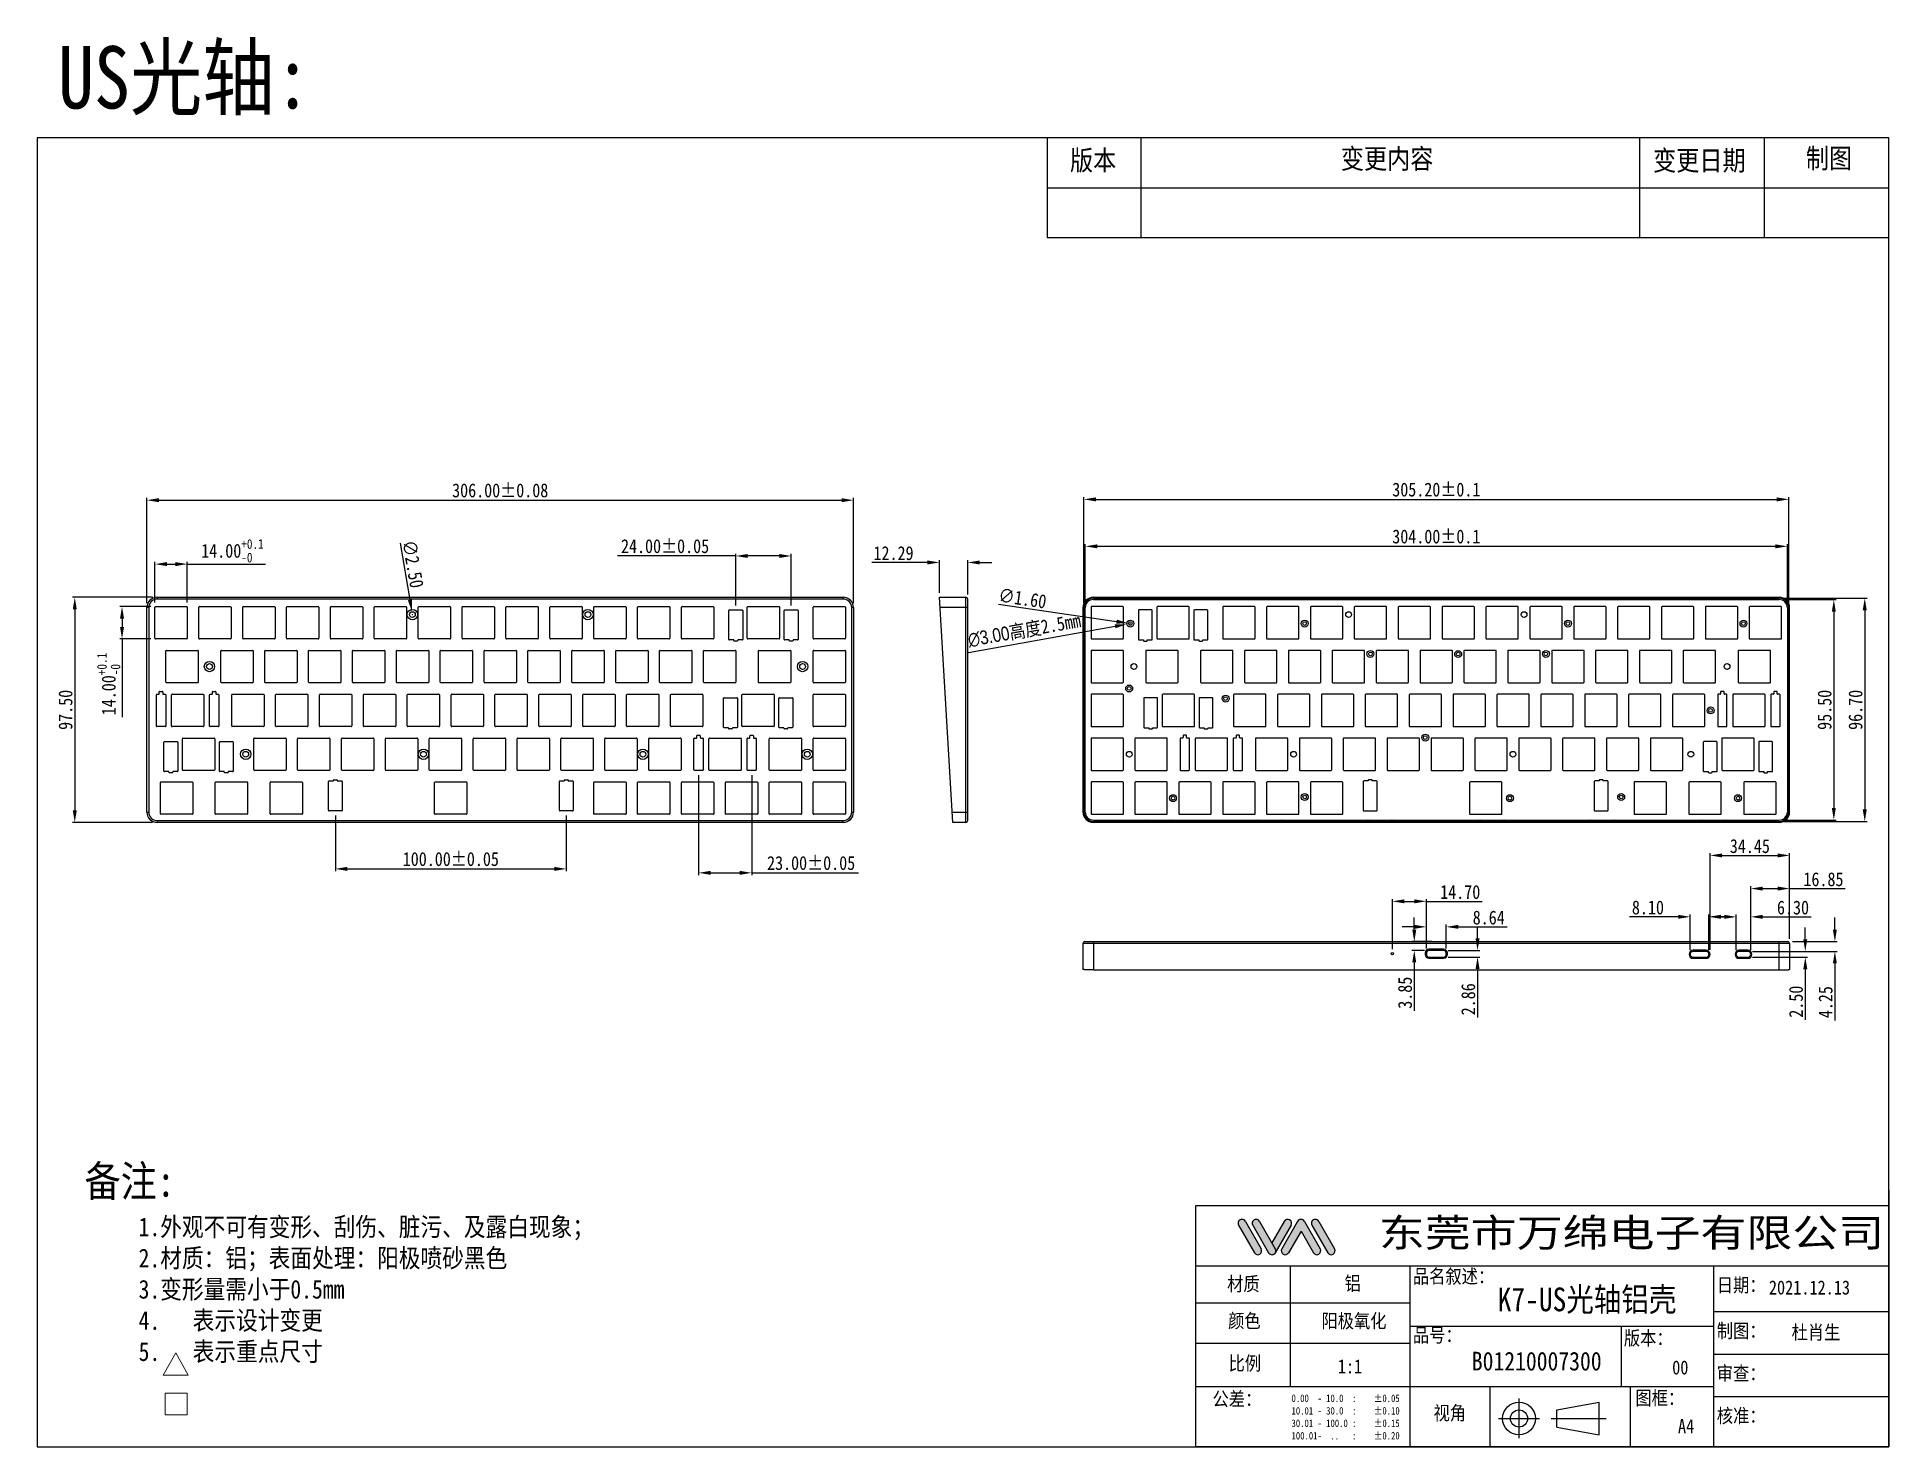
# Model space of a CAD drawing. Header units: millimetres. Extents: x -816 to -14, y 99 to 709.
import ezdxf

# ---------------------------------------------------------------- set-up
doc = ezdxf.new("R2010")
doc.units = ezdxf.units.MM
doc.header["$LTSCALE"] = 16.335
doc.header["$PDMODE"] = 3
doc.header["$PDSIZE"] = 8
doc.layers.get('0').update_dxf_attribs({"linetype": 'CONTINUOUS'})
doc.layers.get('Defpoints').update_dxf_attribs({"linetype": 'CONTINUOUS'})
doc.layers.add('图框', color=7, linetype='CONTINUOUS')
doc.layers.add('文字说明', color=2, linetype='CONTINUOUS', lineweight=13)
doc.layers.add('标注尺寸', color=2, linetype='CONTINUOUS', lineweight=13)
doc.styles.get("Standard").update_dxf_attribs({"font": '', "width": 0.85, "height": 6})
doc.styles.get('Standard').set_extended_font_data('SimSun')
doc.dimstyles.get("Standard").update_dxf_attribs({"dimtxt": 6, "dimasz": 5.2, "dimexe": 1, "dimexo": 2, "dimgap": 1, "dimtad": 1, "dimzin": 1, "dimdsep": 46, "dimtxsty": 'Standard', "dimcen": 0.09, "dimadec": 0, "dimazin": 2, "dimtp": 0.01, "dimtm": 0.01, "dimtfac": 1, "dimtofl": 0, "dimtmove": 0, "dimatfit": 3, "dimfxl": 0, "dimtolj": 1, "dimarcsym": 0})

msp = doc.modelspace()

# ---------------------------------------------------------------- texts
at = {"layer": '图框', "char_height": 8.64, "attachment_point": 1}
for s, width, insert in [('版本', 30.61495, (-368.687, 660.14)), ('{\\fSimSun|b0|i0|c134|p2;变更内容}', 52.16628, (-251.409, 660.842)), ('变更日期', 48.12745, (-116.199, 660.069)), ('制图', 36.00902, (-50.081, 661.007))]:
    msp.add_mtext_dynamic_manual_height_columns(s, width=width, gutter_width=1, heights=[0], dxfattribs=dict(at, insert=insert))
at = {"layer": '图框', "insert": (-234.914, 197.438), "char_height": 12.15, "width": 238.84634, "attachment_point": 1}
msp.add_mtext('{\\fMicrosoft YaHei|b0|i0|c134|p34;\\W1.2;东莞市万绵电子有限公司}', dxfattribs=at)
at = {"layer": '图框', "lineweight": 0, "attachment_point": 1}
for s, insert, char_height, width in [('{\\fSimSun|b0|i0|c134|p54;\\C4;品名叙述：}', (-220.22, 175.539), 6.075, 60.97603), ('{\\fSimSun|b0|i0|c134|p54;\\C4;材质}', (-300.654, 172.258), 6.075, 60.97603), ('{\\fSimSun|b0|i0|c134|p54;\\C4;铝}', (-249.75, 172.468), 6.075, 60.97603), ('{\\fSimSun|b0|i0|c134|p54;\\C4;K7-US光轴铝壳}', (-183.502, 167.636), 10.28366, 89.226), ('{\\fSimSun|b0|i0|c134|p54;\\C4;日期：}', (-88.63, 171.755), 6.075, 60.97603), ('{\\fSimSun|b0|i0|c134|p54;\\C4;2021.12.13}', (-66.057, 170.686), 6.075, 60.97603), ('{\\fSimSun|b0|i0|c134|p54;\\C4;颜色}', (-300.23, 156.292), 6.075, 60.97603), ('{\\fSimSun|b0|i0|c134|p54;\\C4;阳极氧化}', (-259.822, 156.203), 6.075, 60.97603), ('{\\fSimSun|b0|i0|c134|p54;\\C4;制图：}', (-88.63, 151.935), 6.075, 60.97603), ('{\\fSimSun|b0|i0|c134|p54;\\C4;品号：}', (-220.22, 150.075), 6.075, 60.97603), ('{\\fSimSun|b0|i0|c134|p54;\\C4;版本：}', (-128.869, 148.78), 6.075, 60.97603), ('{\\fSimSun|b0|i0|c134|p54;\\C4;杜肖生}', (-56.24, 151.292), 6.075, 60.97603), ('{\\fSimSun|b0|i0|c134|p54;\\C4;比例}', (-300.018, 137.85), 6.075, 60.97603), ('{\\fSimSun|b0|i0|c134|p54;\\C4;1:1}', (-252.694, 136.52), 6.075, 60.97603), ('{\\fSimSun|b0|i0|c134|p54;\\C4;B01210007300}', (-194.696, 139.802), 8.1, 89.226), ('{\\fSimSun|b0|i0|c134|p54;\\C4;00}', (-107.945, 136.065), 6.075, 60.97603), ('{\\fSimSun|b0|i0|c134|p54;\\C4;审查：}', (-88.63, 133.534), 6.075, 60.97603), ('{\\fSimSun|b0|i0|c134|p54;\\C4;公差：}', (-306.969, 122.387), 6.075, 60.97603), ('{\\fSimSun|b0|i0|c134|p54;\\C4;图框：}', (-123.904, 122.841), 6.075, 60.97603), ('{\\fSimSun|b0|i0|c134|p54;\\C4;视角}', (-211.266, 116.343), 6.075, 60.97603), ('{\\fSimSun|b0|i0|c134|p54;\\C4;核准：}', (-88.63, 115.133), 6.075, 60.97603), ('{\\fSimSun|b0|i0|c134|p54;\\C4;A4}', (-105.436, 110.626), 6.075, 60.97603)]:
    msp.add_mtext(s, dxfattribs=dict(at, insert=insert, char_height=char_height, width=width))
at = {"layer": '图框', "color": 4, "insert": (-272.763, 121.282), "char_height": 3.24, "attachment_point": 1}
msp.add_mtext_dynamic_manual_height_columns('{\\fSimSun|b0|i0|c134|p2;0.00  - 10.0  :    %%P0.05\\P10.01 - 30.0  :    %%P0.10\\P30.01 - 100.0 :    %%P0.15\\P100.01-  ..   :    %%P0.20}', width=57.04086, gutter_width=1, heights=[0], dxfattribs=at)
at = {"layer": '文字说明', "insert": (-795.409, 220.465), "char_height": 13.5, "attachment_point": 1}
msp.add_mtext_dynamic_manual_height_columns('备注:\\P   {\\H0.6x;1.外观不可有变形、刮伤、脏污、及露白现象；\\P     2.材质：铝；表面处理：阳极喷砂黑色\\P     3.变形量需小于0.5mm\\P     4.   表示设计变更  \\P     5.   表示重点尺寸\\P     }', width=341.90186, gutter_width=1, heights=[0], dxfattribs=at)
at = {"layer": '标注尺寸', "insert": (-806.942, 705.29), "char_height": 27, "attachment_point": 1}
msp.add_mtext_dynamic_manual_height_columns('US光轴:', width=148.21367, gutter_width=25, heights=[0], dxfattribs=at)

# ---------------------------------------------------------------- blocks, each defined once
blk = doc.blocks.new('*D31')
at = {"layer": 'Defpoints', "color": 0, "lineweight": 13}
for p in [(-57.47, 508.99), (-362.67, 462.08), (-57.47, 462.08)]:
    blk.add_point(p, dxfattribs=at)
at = {"layer": '标注尺寸', "color": 0, "lineweight": -2}
for p, q in [((-362.67, 464.08), (-362.67, 509.99)), ((-357.47, 508.99), (-62.67, 508.99)), ((-57.47, 464.08), (-57.47, 509.99))]:
    blk.add_line(p, q, dxfattribs=at)
at = {"layer": '标注尺寸', "color": 0, "lineweight": 13}
for points in [[(-357.47, 509.85), (-357.47, 508.12), (-362.67, 508.99)], [(-62.67, 509.85), (-62.67, 508.12), (-57.47, 508.99)]]:
    blk.add_solid(points, dxfattribs=at)
at = {"layer": '标注尺寸', "color": 0, "insert": (-210.07, 513.2), "char_height": 6, "attachment_point": 5}
blk.add_mtext('\\A1;305.20%%P0.1', dxfattribs=at)
blk = doc.blocks.new('*D32')
at = {"layer": 'Defpoints', "color": 0, "lineweight": 13}
for p in [(-58.07, 488.65), (-362.07, 462.08), (-58.07, 462.08)]:
    blk.add_point(p, dxfattribs=at)
at = {"layer": '标注尺寸', "color": 0, "lineweight": -2}
for p, q in [((-362.07, 464.08), (-362.07, 489.65)), ((-58.07, 464.08), (-58.07, 489.65)), ((-356.87, 488.65), (-63.27, 488.65))]:
    blk.add_line(p, q, dxfattribs=at)
at = {"layer": '标注尺寸', "color": 0, "lineweight": 13}
for points in [[(-356.87, 489.52), (-356.87, 487.79), (-362.07, 488.65)], [(-63.27, 489.52), (-63.27, 487.79), (-58.07, 488.65)]]:
    blk.add_solid(points, dxfattribs=at)
at = {"layer": '标注尺寸', "color": 0, "insert": (-210.07, 492.87), "char_height": 6, "attachment_point": 5}
blk.add_mtext('\\A1;304.00%%P0.1', dxfattribs=at)
blk = doc.blocks.new('*D33')
at = {"layer": 'Defpoints', "color": 0, "lineweight": 13}
for p in [(-61.57, 465.58), (-61.57, 370.08), (-37.94, 370.08)]:
    blk.add_point(p, dxfattribs=at)
at = {"layer": '标注尺寸', "color": 0, "lineweight": -2}
for p, q in [((-59.57, 465.58), (-36.94, 465.58)), ((-37.94, 460.38), (-37.94, 375.28)), ((-59.57, 370.08), (-36.94, 370.08))]:
    blk.add_line(p, q, dxfattribs=at)
at = {"layer": '标注尺寸', "color": 0, "lineweight": 13}
for points in [[(-38.81, 460.38), (-37.08, 460.38), (-37.94, 465.58)], [(-38.81, 375.28), (-37.08, 375.28), (-37.94, 370.08)]]:
    blk.add_solid(points, dxfattribs=at)
at = {"layer": '标注尺寸', "color": 0, "insert": (-41.94, 417.83), "char_height": 6, "attachment_point": 5, "rotation": 90}
blk.add_mtext('\\A1;95.50', dxfattribs=at)
blk = doc.blocks.new('*D34')
at = {"layer": 'Defpoints', "color": 0, "lineweight": 13}
for p in [(-61.57, 466.18), (-61.57, 369.48), (-24.55, 369.48)]:
    blk.add_point(p, dxfattribs=at)
at = {"layer": '标注尺寸', "color": 0, "lineweight": -2}
for p, q in [((-59.57, 466.18), (-23.55, 466.18)), ((-24.55, 460.98), (-24.55, 374.68)), ((-59.57, 369.48), (-23.55, 369.48))]:
    blk.add_line(p, q, dxfattribs=at)
at = {"layer": '标注尺寸', "color": 0, "lineweight": 13}
for points in [[(-25.42, 460.98), (-23.68, 460.98), (-24.55, 466.18)], [(-25.42, 374.68), (-23.68, 374.68), (-24.55, 369.48)]]:
    blk.add_solid(points, dxfattribs=at)
at = {"layer": '标注尺寸', "color": 0, "insert": (-28.55, 417.83), "char_height": 6, "attachment_point": 5, "rotation": 90}
blk.add_mtext('\\A1;96.70', dxfattribs=at)
blk = doc.blocks.new('*D35')
at = {"layer": 'Defpoints', "color": 0, "lineweight": 13}
for p in [(-462.42, 508.63), (-768.42, 462.08), (-462.42, 462.08)]:
    blk.add_point(p, dxfattribs=at)
at = {"layer": '标注尺寸', "color": 0, "lineweight": -2}
for p, q in [((-768.42, 464.08), (-768.42, 509.63)), ((-763.22, 508.63), (-467.62, 508.63)), ((-462.42, 464.08), (-462.42, 509.63))]:
    blk.add_line(p, q, dxfattribs=at)
at = {"layer": '标注尺寸', "color": 0, "lineweight": 13}
for points in [[(-763.22, 509.49), (-763.22, 507.76), (-768.42, 508.63)], [(-467.62, 509.49), (-467.62, 507.76), (-462.42, 508.63)]]:
    blk.add_solid(points, dxfattribs=at)
at = {"layer": '标注尺寸', "color": 0, "insert": (-615.42, 512.84), "char_height": 6, "attachment_point": 5}
blk.add_mtext('\\A1;306.00%%P0.08', dxfattribs=at)
blk = doc.blocks.new('*D36')
at = {"layer": 'Defpoints', "color": 0, "lineweight": 13}
for p in [(-763.92, 466.58), (-799.63, 369.08), (-763.92, 369.08)]:
    blk.add_point(p, dxfattribs=at)
at = {"layer": '标注尺寸', "color": 0, "lineweight": -2}
for p, q in [((-765.92, 466.58), (-800.63, 466.58)), ((-799.63, 461.38), (-799.63, 374.28)), ((-765.92, 369.08), (-800.63, 369.08))]:
    blk.add_line(p, q, dxfattribs=at)
at = {"layer": '标注尺寸', "color": 0, "lineweight": 13}
for points in [[(-800.5, 461.38), (-798.76, 461.38), (-799.63, 466.58)], [(-800.5, 374.28), (-798.76, 374.28), (-799.63, 369.08)]]:
    blk.add_solid(points, dxfattribs=at)
at = {"layer": '标注尺寸', "color": 0, "insert": (-803.63, 417.83), "char_height": 6, "attachment_point": 5, "rotation": 90}
blk.add_mtext('\\A1;97.50', dxfattribs=at)
blk = doc.blocks.new('*D37')
at = {"layer": 'Defpoints', "color": 0, "lineweight": 13}
for p in [(-750.92, 480.95), (-764.92, 462.33), (-750.92, 462.33)]:
    blk.add_point(p, dxfattribs=at)
at = {"layer": '标注尺寸', "color": 0, "lineweight": -2}
for p, q in [((-764.92, 464.33), (-764.92, 481.95)), ((-750.92, 464.33), (-750.92, 481.95)), ((-759.72, 480.95), (-756.12, 480.95)), ((-750.92, 480.95), (-716.99, 480.95))]:
    blk.add_line(p, q, dxfattribs=at)
at = {"layer": '标注尺寸', "color": 0, "lineweight": 13}
for points in [[(-759.72, 481.82), (-759.72, 480.08), (-764.92, 480.95)], [(-756.12, 481.82), (-756.12, 480.08), (-750.92, 480.95)]]:
    blk.add_solid(points, dxfattribs=at)
at = {"layer": '标注尺寸', "color": 0, "insert": (-731.36, 486.73), "char_height": 6, "attachment_point": 5}
blk.add_mtext('\\A1;14.00{\\H0.7x;\\S+0.1^ -0;}', dxfattribs=at)
blk = doc.blocks.new('*D38')
at = {"layer": 'Defpoints', "color": 0, "lineweight": 13}
for p in [(-653.64, 460.32), (-653.21, 457.85)]:
    blk.add_point(p, dxfattribs=at)
at = {"layer": '标注尺寸', "color": 0, "lineweight": -2}
for p, q in [((-658.78, 489.98), (-654.53, 465.44)), ((-653.51, 459.08), (-653.33, 459.08)), ((-653.42, 458.99), (-653.42, 459.17))]:
    blk.add_line(p, q, dxfattribs=at)
at = {"layer": '标注尺寸', "color": 0, "lineweight": 13}
blk.add_solid([(-653.67, 465.59), (-655.38, 465.29), (-653.64, 460.32)], dxfattribs=at)
at = {"layer": '标注尺寸', "color": 0, "insert": (-653.16, 480.95), "char_height": 6, "attachment_point": 5, "rotation": 279.84514}
blk.add_mtext('\\A1;∅2.50', dxfattribs=at)
blk = doc.blocks.new('*D39')
at = {"layer": 'Defpoints', "color": 0, "lineweight": 13}
for p in [(-489.42, 484.47), (-513.42, 461.08), (-489.42, 461.08)]:
    blk.add_point(p, dxfattribs=at)
at = {"layer": '标注尺寸', "color": 0, "lineweight": -2}
for p, q in [((-513.42, 484.47), (-564.56, 484.47)), ((-513.42, 463.08), (-513.42, 485.47)), ((-494.62, 484.47), (-508.22, 484.47)), ((-489.42, 463.08), (-489.42, 485.47))]:
    blk.add_line(p, q, dxfattribs=at)
at = {"layer": '标注尺寸', "color": 0, "lineweight": 13}
for points in [[(-508.22, 485.33), (-508.22, 483.6), (-513.42, 484.47)], [(-494.62, 485.33), (-494.62, 483.6), (-489.42, 484.47)]]:
    blk.add_solid(points, dxfattribs=at)
at = {"layer": '标注尺寸', "color": 0, "insert": (-544.02, 488.68), "char_height": 6, "attachment_point": 5}
blk.add_mtext('\\A1;24.00%%P0.05', dxfattribs=at)
blk = doc.blocks.new('*D40')
at = {"layer": 'Defpoints', "color": 0, "lineweight": 13}
for p in [(-686.8, 374.08), (-586.8, 374.08), (-586.8, 348.95)]:
    blk.add_point(p, dxfattribs=at)
at = {"layer": '标注尺寸', "color": 0, "lineweight": -2}
for p, q in [((-686.8, 372.08), (-686.8, 347.95)), ((-586.8, 372.08), (-586.8, 347.95)), ((-681.6, 348.95), (-592, 348.95))]:
    blk.add_line(p, q, dxfattribs=at)
at = {"layer": '标注尺寸', "color": 0, "lineweight": 13}
for points in [[(-681.6, 349.82), (-681.6, 348.08), (-686.8, 348.95)], [(-592, 349.82), (-592, 348.08), (-586.8, 348.95)]]:
    blk.add_solid(points, dxfattribs=at)
at = {"layer": '标注尺寸', "color": 0, "insert": (-636.8, 353.17), "char_height": 6, "attachment_point": 5}
blk.add_mtext('\\A1;100.00%%P0.05', dxfattribs=at)
blk = doc.blocks.new('*D41')
at = {"layer": 'Defpoints', "color": 0, "lineweight": 13}
for p in [(-344.05, 454.92), (-341.1, 455.45)]:
    blk.add_point(p, dxfattribs=at)
at = {"layer": '标注尺寸', "color": 0, "lineweight": -2}
for p, q in [((-412.59, 442.72), (-349.17, 454.01)), ((-342.66, 455.19), (-342.48, 455.19)), ((-342.57, 455.1), (-342.57, 455.28))]:
    blk.add_line(p, q, dxfattribs=at)
at = {"layer": '标注尺寸', "color": 0, "lineweight": 13}
blk.add_solid([(-349.32, 454.87), (-349.02, 453.16), (-344.05, 454.92)], dxfattribs=at)
at = {"layer": '标注尺寸', "color": 0, "insert": (-388.44, 452.05), "char_height": 6, "attachment_point": 5, "rotation": 10.09723}
blk.add_mtext('\\A1;{\\fMS PGothic|b0|i0|c128|p34;∅3.00}高度2.5mm', dxfattribs=at)
blk = doc.blocks.new('*D42')
at = {"layer": 'Defpoints', "color": 0, "lineweight": 13}
for p in [(-343.36, 455.3), (-341.78, 455.07)]:
    blk.add_point(p, dxfattribs=at)
at = {"layer": '标注尺寸', "color": 0, "lineweight": -2}
for p, q in [((-399.6, 463.58), (-348.51, 456.06)), ((-342.66, 455.19), (-342.48, 455.19)), ((-342.57, 455.1), (-342.57, 455.28))]:
    blk.add_line(p, q, dxfattribs=at)
at = {"layer": '标注尺寸', "color": 0, "lineweight": 13}
blk.add_solid([(-348.38, 456.92), (-348.63, 455.2), (-343.36, 455.3)], dxfattribs=at)
at = {"layer": '标注尺寸', "color": 0, "insert": (-389.27, 466.1), "char_height": 6, "attachment_point": 5, "rotation": 351.63275}
blk.add_mtext('\\A1;∅1.60', dxfattribs=at)
blk = doc.blocks.new('*D43')
at = {"layer": 'Defpoints', "color": 0, "lineweight": 13}
for p in [(-425.24, 481.66), (-425.24, 466.58), (-412.95, 465.78)]:
    blk.add_point(p, dxfattribs=at)
at = {"layer": '标注尺寸', "color": 0, "lineweight": -2}
for p, q in [((-430.44, 481.66), (-454.56, 481.66)), ((-425.24, 468.58), (-425.24, 482.66)), ((-412.95, 467.78), (-412.95, 482.66)), ((-407.75, 481.66), (-402.55, 481.66))]:
    blk.add_line(p, q, dxfattribs=at)
at = {"layer": '标注尺寸', "color": 0, "lineweight": 13}
for points in [[(-430.44, 482.53), (-430.44, 480.8), (-425.24, 481.66)], [(-407.75, 482.53), (-407.75, 480.8), (-412.95, 481.66)]]:
    blk.add_solid(points, dxfattribs=at)
at = {"layer": '标注尺寸', "color": 0, "insert": (-445.1, 485.66), "char_height": 6, "attachment_point": 5}
blk.add_mtext('\\A1;12.29', dxfattribs=at)
blk = doc.blocks.new('*D44')
at = {"layer": 'Defpoints', "color": 0, "lineweight": 13}
for p in [(-529.51, 391.58), (-506.51, 391.58), (-506.51, 347.24)]:
    blk.add_point(p, dxfattribs=at)
at = {"layer": '标注尺寸', "color": 0, "lineweight": -2}
for p, q in [((-529.51, 389.58), (-529.51, 346.24)), ((-506.51, 389.58), (-506.51, 346.24)), ((-524.31, 347.24), (-511.71, 347.24)), ((-506.51, 347.24), (-460.24, 347.24))]:
    blk.add_line(p, q, dxfattribs=at)
at = {"layer": '标注尺寸', "color": 0, "lineweight": 13}
for points in [[(-524.31, 348.1), (-524.31, 346.37), (-529.51, 347.24)], [(-511.71, 348.1), (-511.71, 346.37), (-506.51, 347.24)]]:
    blk.add_solid(points, dxfattribs=at)
at = {"layer": '标注尺寸', "color": 0, "insert": (-480.78, 351.45), "char_height": 6, "attachment_point": 5}
blk.add_mtext('\\A1;23.00%%P0.05', dxfattribs=at)
blk = doc.blocks.new('*D45')
at = {"layer": 'Defpoints', "color": 0, "lineweight": 13}
for p in [(-764.67, 462.58), (-779.17, 448.58), (-764.67, 448.58)]:
    blk.add_point(p, dxfattribs=at)
at = {"layer": '标注尺寸', "color": 0, "lineweight": -2}
for p, q in [((-766.67, 462.58), (-780.17, 462.58)), ((-779.17, 457.38), (-779.17, 453.78)), ((-766.67, 448.58), (-780.17, 448.58)), ((-779.17, 448.58), (-779.17, 414.65))]:
    blk.add_line(p, q, dxfattribs=at)
at = {"layer": '标注尺寸', "color": 0, "lineweight": 13}
for points in [[(-780.04, 457.38), (-778.3, 457.38), (-779.17, 462.58)], [(-780.04, 453.78), (-778.3, 453.78), (-779.17, 448.58)]]:
    blk.add_solid(points, dxfattribs=at)
at = {"layer": '标注尺寸', "color": 0, "insert": (-784.95, 429.02), "char_height": 6, "attachment_point": 5, "rotation": 90}
blk.add_mtext('\\A1;14.00{\\H0.7x;\\S+0.1^ -0;}', dxfattribs=at)
blk = doc.blocks.new('*D46')
at = {"layer": 'Defpoints', "color": 0, "lineweight": 13}
for p in [(-75.17, 313.21), (-75.17, 310.71), (-50.3, 310.71)]:
    blk.add_point(p, dxfattribs=at)
at = {"layer": '标注尺寸', "color": 0, "lineweight": -2}
for p, q in [((-50.3, 318.41), (-50.3, 323.61)), ((-73.17, 313.21), (-49.3, 313.21)), ((-73.17, 310.71), (-49.3, 310.71)), ((-50.3, 305.51), (-50.3, 283.56))]:
    blk.add_line(p, q, dxfattribs=at)
at = {"layer": '标注尺寸', "color": 0, "lineweight": 13}
for points in [[(-51.17, 318.41), (-49.44, 318.41), (-50.3, 313.21)], [(-51.17, 305.51), (-49.44, 305.51), (-50.3, 310.71)]]:
    blk.add_solid(points, dxfattribs=at)
at = {"layer": '标注尺寸', "color": 0, "insert": (-54.3, 291.44), "char_height": 6, "attachment_point": 5, "rotation": 90}
blk.add_mtext('\\A1;2.50', dxfattribs=at)
blk = doc.blocks.new('*D47')
at = {"layer": 'Defpoints', "color": 0, "lineweight": 13}
for p in [(-73.92, 328.18), (-80.22, 311.96), (-73.92, 311.96)]:
    blk.add_point(p, dxfattribs=at)
at = {"layer": '标注尺寸', "color": 0, "lineweight": -2}
for p, q in [((-80.22, 313.96), (-80.22, 329.18)), ((-73.92, 313.96), (-73.92, 329.18)), ((-85.42, 328.18), (-90.62, 328.18)), ((-68.72, 328.18), (-47.72, 328.18))]:
    blk.add_line(p, q, dxfattribs=at)
at = {"layer": '标注尺寸', "color": 0, "lineweight": 13}
for points in [[(-85.42, 329.05), (-85.42, 327.32), (-80.22, 328.18)], [(-68.72, 329.05), (-68.72, 327.32), (-73.92, 328.18)]]:
    blk.add_solid(points, dxfattribs=at)
at = {"layer": '标注尺寸', "color": 0, "insert": (-55.62, 332.18), "char_height": 6, "attachment_point": 5}
blk.add_mtext('\\A1;6.30', dxfattribs=at)
blk = doc.blocks.new('*D48')
at = {"layer": 'Defpoints', "color": 0, "lineweight": 13}
for p in [(-75.17, 313.21), (-57.87, 317.46), (-37.49, 317.46)]:
    blk.add_point(p, dxfattribs=at)
at = {"layer": '标注尺寸', "color": 0, "lineweight": -2}
for p, q in [((-37.49, 322.66), (-37.49, 327.86)), ((-73.17, 313.21), (-36.49, 313.21)), ((-55.87, 317.46), (-36.49, 317.46)), ((-37.49, 308.01), (-37.49, 283.34))]:
    blk.add_line(p, q, dxfattribs=at)
at = {"layer": '标注尺寸', "color": 0, "lineweight": 13}
for points in [[(-38.36, 322.66), (-36.63, 322.66), (-37.49, 317.46)], [(-38.36, 308.01), (-36.63, 308.01), (-37.49, 313.21)]]:
    blk.add_solid(points, dxfattribs=at)
at = {"layer": '标注尺寸', "color": 0, "insert": (-41.49, 291.24), "char_height": 6, "attachment_point": 5, "rotation": 90}
blk.add_mtext('\\A1;4.25', dxfattribs=at)
blk = doc.blocks.new('*D49')
at = {"layer": 'Defpoints', "color": 0, "lineweight": 13}
for p in [(-92.02, 328.2), (-100.12, 311.96), (-92.02, 311.96)]:
    blk.add_point(p, dxfattribs=at)
at = {"layer": '标注尺寸', "color": 0, "lineweight": -2}
for p, q in [((-100.12, 313.96), (-100.12, 329.2)), ((-92.02, 313.96), (-92.02, 329.2)), ((-105.32, 328.2), (-126.35, 328.2)), ((-86.82, 328.2), (-81.62, 328.2))]:
    blk.add_line(p, q, dxfattribs=at)
at = {"layer": '标注尺寸', "color": 0, "lineweight": 13}
for points in [[(-105.32, 329.07), (-105.32, 327.33), (-100.12, 328.2)], [(-86.82, 329.07), (-86.82, 327.33), (-92.02, 328.2)]]:
    blk.add_solid(points, dxfattribs=at)
at = {"layer": '标注尺寸', "color": 0, "insert": (-118.44, 332.2), "char_height": 6, "attachment_point": 5}
blk.add_mtext('\\A1;8.10', dxfattribs=at)
blk = doc.blocks.new('*D50')
at = {"layer": 'Defpoints', "color": 0, "lineweight": 13}
for p in [(-57.07, 340.42), (-57.07, 316.66), (-73.92, 311.96)]:
    blk.add_point(p, dxfattribs=at)
at = {"layer": '标注尺寸', "color": 0, "lineweight": -2}
for p, q in [((-73.92, 313.96), (-73.92, 341.42)), ((-68.72, 340.42), (-62.27, 340.42)), ((-57.07, 318.66), (-57.07, 341.42)), ((-57.07, 340.42), (-33.01, 340.42))]:
    blk.add_line(p, q, dxfattribs=at)
at = {"layer": '标注尺寸', "color": 0, "lineweight": 13}
for points in [[(-68.72, 341.29), (-68.72, 339.56), (-73.92, 340.42)], [(-62.27, 341.29), (-62.27, 339.56), (-57.07, 340.42)]]:
    blk.add_solid(points, dxfattribs=at)
at = {"layer": '标注尺寸', "color": 0, "insert": (-42.44, 344.42), "char_height": 6, "attachment_point": 5}
blk.add_mtext('\\A1;16.85', dxfattribs=at)
blk = doc.blocks.new('*D51')
at = {"layer": 'Defpoints', "color": 0, "lineweight": 13}
for p in [(-57.07, 354.78), (-57.07, 316.66), (-91.52, 311.96)]:
    blk.add_point(p, dxfattribs=at)
at = {"layer": '标注尺寸', "color": 0, "lineweight": -2}
for p, q in [((-91.52, 313.96), (-91.52, 355.78)), ((-86.32, 354.78), (-62.27, 354.78)), ((-57.07, 318.66), (-57.07, 355.78))]:
    blk.add_line(p, q, dxfattribs=at)
at = {"layer": '标注尺寸', "color": 0, "lineweight": 13}
for points in [[(-86.32, 355.65), (-86.32, 353.91), (-91.52, 354.78)], [(-62.27, 355.65), (-62.27, 353.91), (-57.07, 354.78)]]:
    blk.add_solid(points, dxfattribs=at)
at = {"layer": '标注尺寸', "color": 0, "insert": (-74.3, 358.78), "char_height": 6, "attachment_point": 5}
blk.add_mtext('\\A1;34.45', dxfattribs=at)
blk = doc.blocks.new('*D52')
at = {"layer": 'Defpoints', "color": 0, "lineweight": 13}
for p in [(-219.62, 313.61), (-213.24, 313.61), (-210.07, 317.46)]:
    blk.add_point(p, dxfattribs=at)
at = {"layer": '标注尺寸', "color": 0, "lineweight": -2}
for p, q in [((-219.62, 322.66), (-219.62, 327.86)), ((-212.07, 317.46), (-220.62, 317.46)), ((-215.24, 313.61), (-220.62, 313.61)), ((-219.62, 308.41), (-219.62, 287.51))]:
    blk.add_line(p, q, dxfattribs=at)
at = {"layer": '标注尺寸', "color": 0, "lineweight": 13}
for points in [[(-220.48, 322.66), (-218.75, 322.66), (-219.62, 317.46)], [(-220.48, 308.41), (-218.75, 308.41), (-219.62, 313.61)]]:
    blk.add_solid(points, dxfattribs=at)
at = {"layer": '标注尺寸', "color": 0, "insert": (-223.62, 295.32), "char_height": 6, "attachment_point": 5, "rotation": 90}
blk.add_mtext('\\A1;3.85', dxfattribs=at)
blk = doc.blocks.new('*D53')
at = {"layer": 'Defpoints', "color": 0, "lineweight": 13}
for p in [(-214.39, 334.89), (-229.09, 312.18), (-214.39, 312.46)]:
    blk.add_point(p, dxfattribs=at)
at = {"layer": '标注尺寸', "color": 0, "lineweight": -2}
for p, q in [((-229.09, 314.18), (-229.09, 335.89)), ((-223.89, 334.89), (-219.59, 334.89)), ((-214.39, 314.46), (-214.39, 335.89)), ((-214.39, 334.89), (-190.25, 334.89))]:
    blk.add_line(p, q, dxfattribs=at)
at = {"layer": '标注尺寸', "color": 0, "lineweight": 13}
for points in [[(-223.89, 335.76), (-223.89, 334.03), (-229.09, 334.89)], [(-219.59, 335.76), (-219.59, 334.03), (-214.39, 334.89)]]:
    blk.add_solid(points, dxfattribs=at)
at = {"layer": '标注尺寸', "color": 0, "insert": (-199.72, 338.89), "char_height": 6, "attachment_point": 5}
blk.add_mtext('\\A1;14.70', dxfattribs=at)
blk = doc.blocks.new('*D54')
at = {"layer": 'Defpoints', "color": 0, "lineweight": 13}
for p in [(-206.9, 313.61), (-206.9, 310.75), (-192.22, 310.75)]:
    blk.add_point(p, dxfattribs=at)
at = {"layer": '标注尺寸', "color": 0, "lineweight": -2}
for p, q in [((-192.22, 318.81), (-192.22, 324.01)), ((-204.9, 313.61), (-191.22, 313.61)), ((-204.9, 310.75), (-191.22, 310.75)), ((-192.22, 305.55), (-192.22, 284.58))]:
    blk.add_line(p, q, dxfattribs=at)
at = {"layer": '标注尺寸', "color": 0, "lineweight": 13}
for points in [[(-193.08, 318.81), (-191.35, 318.81), (-192.22, 313.61)], [(-193.08, 305.55), (-191.35, 305.55), (-192.22, 310.75)]]:
    blk.add_solid(points, dxfattribs=at)
at = {"layer": '标注尺寸', "color": 0, "insert": (-196.22, 292.47), "char_height": 6, "attachment_point": 5, "rotation": 90}
blk.add_mtext('\\A1;2.86', dxfattribs=at)
blk = doc.blocks.new('*D55')
at = {"layer": 'Defpoints', "color": 0, "lineweight": 13}
for p in [(-205.75, 323.84), (-214.39, 312.46), (-205.75, 312.46)]:
    blk.add_point(p, dxfattribs=at)
at = {"layer": '标注尺寸', "color": 0, "lineweight": -2}
for p, q in [((-219.59, 323.84), (-224.79, 323.84)), ((-214.39, 314.46), (-214.39, 324.84)), ((-205.75, 314.46), (-205.75, 324.84)), ((-200.55, 323.84), (-179.41, 323.84))]:
    blk.add_line(p, q, dxfattribs=at)
at = {"layer": '标注尺寸', "color": 0, "lineweight": 13}
for points in [[(-219.59, 324.71), (-219.59, 322.98), (-214.39, 323.84)], [(-200.55, 324.71), (-200.55, 322.98), (-205.75, 323.84)]]:
    blk.add_solid(points, dxfattribs=at)
at = {"layer": '标注尺寸', "color": 0, "insert": (-187.38, 327.84), "char_height": 6, "attachment_point": 5}
blk.add_mtext('\\A1;8.64', dxfattribs=at)

# ---------------------------------------------------------------- dimensions: what is measured, and where the dimension line sits
at = {"layer": '标注尺寸'}
for base, p1, p2, text, picture, middle in [((-462.422, 508.627), (-768.422, 462.084), (-462.422, 462.084), '<>%%P0.08', '*D35', (-615.422, 512.844)), ((-57.472, 508.986), (-362.672, 462.084), (-57.472, 462.084), '<>%%P0.1', '*D31', (-210.072, 513.202)), ((-750.922, 480.949), (-764.922, 462.334), (-750.922, 462.334), '<>{\\H0.7x;\\S+0.1^ -0;}', '*D37', (-731.356, 486.732)), ((-58.072, 488.652), (-362.072, 462.084), (-58.072, 462.084), '<>%%P0.1', '*D32', (-210.072, 492.868)), ((-506.512, 347.237), (-529.512, 391.584), (-506.512, 391.584), '<>%%P0.05', '*D44', (-480.777, 351.454)), ((-586.797, 348.95), (-686.797, 374.084), (-586.797, 374.084), '<>%%P0.05', '*D40', (-636.797, 353.166))]:
    dim = msp.add_linear_dim(base=base, p1=p1, p2=p2, text=text, dimstyle='Standard', dxfattribs=at)
    dim.commit()
    dim.dimension.update_dxf_attribs({"geometry": picture, "text_midpoint": middle})
dim = msp.add_diameter_dim_2p(p1=(-653.209, 457.853), p2=(-653.636, 460.316), dimstyle='Standard', dxfattribs=at)
dim.commit()
dim.dimension.update_dxf_attribs({"geometry": '*D38', "text_midpoint": (-653.158, 480.953)})
dim = msp.add_linear_dim(base=(-489.422, 484.465), p1=(-513.422, 461.084), p2=(-489.422, 461.084), text='<>%%P0.05', dimstyle='Standard', dxfattribs=at)
dim.commit()
dim.dimension.update_dxf_attribs({"geometry": '*D39', "text_midpoint": (-544.022, 484.465), "dimtype": 160})
for base, p1, p2, picture, middle in [((-425.242, 481.663), (-412.948, 465.784), (-425.242, 466.584), '*D43', (-445.1, 485.663)), ((-57.072, 354.779), (-91.522, 311.963), (-57.072, 316.663), '*D51', (-74.297, 358.779)), ((-57.072, 340.422), (-73.922, 311.963), (-57.072, 316.663), '*D50', (-42.443, 344.422)), ((-214.392, 334.892), (-229.092, 312.183), (-214.392, 312.463), '*D53', (-199.72, 338.892)), ((-205.752, 323.843), (-214.392, 312.463), (-205.752, 312.463), '*D55', (-187.382, 327.843)), ((-73.922, 328.183), (-80.222, 311.963), (-73.922, 311.963), '*D47', (-55.623, 332.183))]:
    dim = msp.add_linear_dim(base=base, p1=p1, p2=p2, dimstyle='Standard', dxfattribs=at)
    dim.commit()
    dim.dimension.update_dxf_attribs({"geometry": picture, "text_midpoint": middle})
for base, p1, p2, picture, middle in [((-799.63, 369.084), (-763.922, 466.584), (-763.922, 369.084), '*D36', (-803.63, 417.834)), ((-37.943, 370.084), (-61.572, 465.584), (-61.57, 370.084), '*D33', (-41.943, 417.834)), ((-24.551, 369.484), (-61.571, 466.184), (-61.571, 369.484), '*D34', (-28.551, 417.834))]:
    dim = msp.add_linear_dim(base=base, p1=p1, p2=p2, angle=90, dimstyle='Standard', dxfattribs=at)
    dim.commit()
    dim.dimension.update_dxf_attribs({"geometry": picture, "text_midpoint": middle})
dim = msp.add_diameter_dim_2p(p1=(-341.78, 455.071), p2=(-343.363, 455.304), dimstyle='Standard', dxfattribs=at)
dim.commit()
dim.dimension.update_dxf_attribs({"geometry": '*D42', "text_midpoint": (-389.856, 462.142), "dimtype": 163})
dim = msp.add_linear_dim(base=(-779.171, 448.584), p1=(-764.672, 462.584), p2=(-764.672, 448.584), angle=90, text='<>{\\H0.7x;\\S+0.1^ -0;}', dimstyle='Standard', dxfattribs=at)
dim.commit()
dim.dimension.update_dxf_attribs({"geometry": '*D45', "text_midpoint": (-784.954, 429.018)})
dim = msp.add_diameter_dim_2p(p1=(-341.095, 455.451), p2=(-344.049, 454.925), text='{\\fMS PGothic|b0|i0|c128|p34;<>}高度2.5mm', dimstyle='Standard', dxfattribs=at)
dim.commit()
dim.dimension.update_dxf_attribs({"geometry": '*D41', "text_midpoint": (-387.576, 447.173), "dimtype": 163})
dim = msp.add_linear_dim(base=(-92.022, 328.2), p1=(-100.122, 311.963), p2=(-92.022, 311.963), dimstyle='Standard', dxfattribs=at)
dim.commit()
dim.dimension.update_dxf_attribs({"geometry": '*D49', "text_midpoint": (-118.435, 328.2), "dimtype": 160})
for base, p1, p2, picture, middle in [((-219.618, 313.613), (-210.072, 317.463), (-213.242, 313.613), '*D52', (-219.618, 295.322)), ((-192.216, 310.753), (-206.902, 313.613), (-206.902, 310.753), '*D54', (-192.216, 292.468)), ((-37.495, 317.463), (-75.172, 313.213), (-57.872, 317.463), '*D48', (-37.495, 291.244)), ((-50.303, 310.713), (-75.172, 313.213), (-75.172, 310.713), '*D46', (-50.303, 291.441))]:
    dim = msp.add_linear_dim(base=base, p1=p1, p2=p2, angle=90, dimstyle='Standard', dxfattribs=at)
    dim.commit()
    dim.dimension.update_dxf_attribs({"geometry": picture, "text_midpoint": middle, "dimtype": 160})

# ---------------------------------------------------------------- hatches: boundary and pattern name
at = {"layer": '图框'}
h = msp.add_hatch(color=252, dxfattribs=at)
h.paths.add_polyline_path([(-292.749, 196.305, 1), (-295.702, 194.609), (-288.868, 182.712, 1), (-285.915, 184.408)])
h.paths.add_polyline_path([(-282.738, 182.712, 1), (-279.784, 184.408), (-286.618, 196.305, 1), (-289.572, 194.609)])
h.paths.add_polyline_path([(-268.657, 192.038), (-263.3, 182.712, 1), (-260.347, 184.408), (-267.181, 196.305, 0.5788196), (-270.134, 196.305), (-276.968, 184.408, 1), (-274.015, 182.712)])
h.paths.add_polyline_path([(-260.978, 196.305, 1), (-263.931, 194.609), (-257.097, 182.712, 1), (-254.144, 184.408)])
msp.add_hatch(color=1, dxfattribs=at).paths.add_polyline_path([(-281.261, 186.979), (-279.784, 184.408, -0.2667692), (-279.784, 182.712), (-272.95, 194.609, 1), (-275.904, 196.305)])

# ---------------------------------------------------------------- linework, layer by layer
at = {"color": 7, "linetype": 'Continuous'}
for p, q in [((-763.923, 466.584), (-466.922, 466.584)), ((-763.922, 466.584), (-763.922, 465.784)), ((-466.922, 465.784), (-763.922, 465.784)), ((-466.922, 465.784), (-466.922, 466.584)), ((-419.485, 369.084), (-425.242, 466.584)), ((-425.242, 466.584), (-413.748, 466.584)), ((-413.748, 369.084), (-413.748, 466.584)), ((-412.948, 369.884), (-412.948, 465.784)), ((-358.573, 466.584), (-61.568, 466.584)), ((-358.572, 466.184), (-61.571, 466.184)), ((-358.572, 465.584), (-61.572, 465.584)), ((-325.694, 466.084), (-334.85, 466.084)), ((-274.694, 466.084), (-283.85, 466.084)), ((-232.694, 466.084), (-241.85, 466.084)), ((-183.294, 466.084), (-192.45, 466.084)), ((-143.294, 466.084), (-152.45, 466.084)), ((-103.18, 466.084), (-111.45, 466.084)), ((-768.422, 373.585), (-768.422, 462.084)), ((-767.622, 462.084), (-768.422, 462.084)), ((-767.622, 462.084), (-767.622, 373.584)), ((-764.922, 448.834), (-764.922, 462.334)), ((-764.672, 462.584), (-751.172, 462.584)), ((-750.922, 462.334), (-750.922, 448.834)), ((-745.922, 448.834), (-745.922, 462.334)), ((-745.672, 462.584), (-732.172, 462.584)), ((-731.922, 462.334), (-731.922, 448.834)), ((-726.922, 448.834), (-726.922, 462.334)), ((-726.672, 462.584), (-713.172, 462.584)), ((-712.922, 462.334), (-712.922, 448.834)), ((-707.922, 448.834), (-707.922, 462.334)), ((-707.672, 462.584), (-694.172, 462.584)), ((-693.922, 462.334), (-693.922, 448.834)), ((-688.922, 448.834), (-688.922, 462.334)), ((-688.672, 462.584), (-675.172, 462.584)), ((-674.922, 462.334), (-674.922, 448.834)), ((-669.922, 448.834), (-669.922, 462.334)), ((-669.672, 462.584), (-656.172, 462.584)), ((-655.922, 462.334), (-655.922, 448.834)), ((-650.922, 448.834), (-650.922, 462.334)), ((-650.672, 462.584), (-637.172, 462.584)), ((-636.922, 462.334), (-636.922, 448.834)), ((-631.922, 448.834), (-631.922, 462.334)), ((-631.672, 462.584), (-618.172, 462.584)), ((-617.922, 462.334), (-617.922, 448.834)), ((-612.922, 448.834), (-612.922, 462.334)), ((-612.672, 462.584), (-599.172, 462.584)), ((-598.922, 462.334), (-598.922, 448.834)), ((-593.922, 448.834), (-593.922, 462.334)), ((-593.672, 462.584), (-580.172, 462.584)), ((-579.922, 462.334), (-579.922, 448.834)), ((-574.922, 448.834), (-574.922, 462.334)), ((-574.672, 462.584), (-561.172, 462.584)), ((-560.922, 462.334), (-560.922, 448.834)), ((-555.922, 448.834), (-555.922, 462.334)), ((-555.672, 462.584), (-542.172, 462.584)), ((-541.922, 462.334), (-541.922, 448.834)), ((-536.922, 448.834), (-536.922, 462.334)), ((-536.672, 462.584), (-523.172, 462.584)), ((-522.922, 462.334), (-522.922, 448.834)), ((-516.422, 448.334), (-516.422, 460.834)), ((-516.172, 461.084), (-510.672, 461.084)), ((-510.422, 460.834), (-510.422, 448.334)), ((-508.422, 448.834), (-508.422, 462.334)), ((-508.172, 462.584), (-494.672, 462.584)), ((-494.422, 462.334), (-494.422, 448.834)), ((-492.422, 448.334), (-492.422, 460.834)), ((-492.172, 461.084), (-486.672, 461.084)), ((-486.422, 460.834), (-486.422, 448.334)), ((-479.922, 448.834), (-479.922, 462.334)), ((-479.672, 462.584), (-466.172, 462.584)), ((-465.922, 462.334), (-465.922, 448.834)), ((-462.422, 462.084), (-463.222, 462.084)), ((-463.222, 373.584), (-463.222, 462.084)), ((-462.422, 462.084), (-462.422, 373.585)), ((-412.948, 462.084), (-424.977, 462.084)), ((-363.072, 462.084), (-363.072, 373.585)), ((-362.672, 373.585), (-362.672, 462.084)), ((-362.072, 373.584), (-362.072, 462.084)), ((-359.572, 462.334), (-359.572, 448.834)), ((-345.822, 462.584), (-359.322, 462.584)), ((-345.572, 448.834), (-345.572, 462.334)), ((-339.072, 460.834), (-339.072, 448.334)), ((-333.322, 461.084), (-338.822, 461.084)), ((-333.072, 448.334), (-333.072, 460.834)), ((-331.072, 462.334), (-331.072, 448.834)), ((-317.322, 462.584), (-330.822, 462.584)), ((-317.072, 448.834), (-317.072, 462.334)), ((-315.072, 460.834), (-315.072, 448.334)), ((-309.322, 461.084), (-314.822, 461.084)), ((-309.072, 448.334), (-309.072, 460.834)), ((-302.572, 462.334), (-302.572, 448.834)), ((-288.822, 462.584), (-302.322, 462.584)), ((-288.572, 448.834), (-288.572, 462.334)), ((-283.572, 462.334), (-283.572, 448.834)), ((-269.822, 462.584), (-283.322, 462.584)), ((-269.572, 448.834), (-269.572, 462.334)), ((-264.572, 462.334), (-264.572, 448.834)), ((-250.822, 462.584), (-264.322, 462.584)), ((-250.572, 448.834), (-250.572, 462.334)), ((-245.572, 462.334), (-245.572, 448.834)), ((-231.822, 462.584), (-245.322, 462.584)), ((-231.572, 448.834), (-231.572, 462.334)), ((-226.572, 462.334), (-226.572, 448.834)), ((-212.822, 462.584), (-226.322, 462.584)), ((-212.572, 448.834), (-212.572, 462.334)), ((-207.572, 462.334), (-207.572, 448.834)), ((-193.822, 462.584), (-207.322, 462.584)), ((-193.572, 448.834), (-193.572, 462.334)), ((-188.572, 462.334), (-188.572, 448.834)), ((-174.822, 462.584), (-188.322, 462.584)), ((-174.572, 448.834), (-174.572, 462.334)), ((-169.572, 462.334), (-169.572, 448.834)), ((-155.822, 462.584), (-169.322, 462.584)), ((-155.572, 448.834), (-155.572, 462.334)), ((-150.572, 462.334), (-150.572, 448.834)), ((-136.822, 462.584), (-150.322, 462.584)), ((-136.572, 448.834), (-136.572, 462.334)), ((-131.572, 462.334), (-131.572, 448.834)), ((-117.822, 462.584), (-131.322, 462.584)), ((-117.572, 448.834), (-117.572, 462.334)), ((-112.572, 462.334), (-112.572, 448.834)), ((-98.822, 462.584), (-112.322, 462.584)), ((-98.572, 448.834), (-98.572, 462.334)), ((-93.572, 462.334), (-93.572, 448.834)), ((-79.822, 462.584), (-93.322, 462.584)), ((-79.572, 448.834), (-79.572, 462.334)), ((-74.572, 462.334), (-74.572, 448.834)), ((-60.822, 462.584), (-74.322, 462.584)), ((-60.572, 448.834), (-60.572, 462.334)), ((-58.072, 462.084), (-58.072, 373.584)), ((-57.472, 462.084), (-57.472, 373.585)), ((-57.072, 373.585), (-57.072, 462.084)), ((-751.172, 448.584), (-764.672, 448.584)), ((-760.162, 429.834), (-760.162, 443.334)), ((-759.912, 443.584), (-746.412, 443.584)), ((-746.162, 443.334), (-746.162, 429.834)), ((-732.172, 448.584), (-745.672, 448.584)), ((-736.382, 429.834), (-736.382, 443.334)), ((-736.132, 443.584), (-722.632, 443.584)), ((-713.172, 448.584), (-726.672, 448.584)), ((-722.382, 443.334), (-722.382, 429.834)), ((-717.382, 429.834), (-717.382, 443.334)), ((-717.132, 443.584), (-703.632, 443.584)), ((-694.172, 448.584), (-707.672, 448.584)), ((-703.382, 443.334), (-703.382, 429.834)), ((-698.382, 429.834), (-698.382, 443.334)), ((-698.132, 443.584), (-684.632, 443.584)), ((-675.172, 448.584), (-688.672, 448.584)), ((-684.382, 443.334), (-684.382, 429.834)), ((-679.382, 429.834), (-679.382, 443.334)), ((-679.132, 443.584), (-665.632, 443.584)), ((-656.172, 448.584), (-669.672, 448.584)), ((-665.382, 443.334), (-665.382, 429.834)), ((-660.382, 429.834), (-660.382, 443.334)), ((-660.132, 443.584), (-646.632, 443.584)), ((-637.172, 448.584), (-650.672, 448.584)), ((-646.382, 443.334), (-646.382, 429.834)), ((-641.382, 429.834), (-641.382, 443.334)), ((-641.132, 443.584), (-627.632, 443.584)), ((-618.172, 448.584), (-631.672, 448.584)), ((-627.382, 443.334), (-627.382, 429.834)), ((-622.382, 429.834), (-622.382, 443.334)), ((-622.132, 443.584), (-608.632, 443.584)), ((-599.172, 448.584), (-612.672, 448.584)), ((-608.382, 443.334), (-608.382, 429.834)), ((-603.382, 429.834), (-603.382, 443.334)), ((-603.132, 443.584), (-589.632, 443.584)), ((-580.172, 448.584), (-593.672, 448.584)), ((-589.382, 443.334), (-589.382, 429.834)), ((-584.382, 429.834), (-584.382, 443.334)), ((-584.132, 443.584), (-570.632, 443.584)), ((-561.172, 448.584), (-574.672, 448.584)), ((-570.382, 443.334), (-570.382, 429.834)), ((-565.382, 429.834), (-565.382, 443.334)), ((-565.132, 443.584), (-551.632, 443.584)), ((-542.172, 448.584), (-555.672, 448.584)), ((-551.382, 443.334), (-551.382, 429.834)), ((-546.382, 429.834), (-546.382, 443.334)), ((-546.132, 443.584), (-532.632, 443.584)), ((-523.172, 448.584), (-536.672, 448.584)), ((-532.382, 443.334), (-532.382, 429.834)), ((-527.382, 429.834), (-527.382, 443.334)), ((-527.132, 443.584), (-513.632, 443.584)), ((-514.272, 448.084), (-516.172, 448.084)), ((-514.272, 447.834), (-514.272, 448.084)), ((-512.822, 447.584), (-514.022, 447.584)), ((-513.382, 443.334), (-513.382, 429.834)), ((-510.672, 448.084), (-512.572, 448.084)), ((-512.572, 448.084), (-512.572, 447.834)), ((-494.672, 448.584), (-508.172, 448.584)), ((-503.622, 429.834), (-503.622, 443.334)), ((-503.372, 443.584), (-489.872, 443.584)), ((-490.272, 448.084), (-492.172, 448.084)), ((-490.272, 447.834), (-490.272, 448.084)), ((-488.822, 447.584), (-490.022, 447.584)), ((-489.622, 443.334), (-489.622, 429.834)), ((-486.672, 448.084), (-488.572, 448.084)), ((-488.572, 448.084), (-488.572, 447.834)), ((-479.922, 429.834), (-479.922, 443.334)), ((-466.172, 448.584), (-479.672, 448.584)), ((-479.672, 443.584), (-466.172, 443.584)), ((-465.922, 443.334), (-465.922, 429.834)), ((-359.572, 443.334), (-359.572, 429.834)), ((-359.322, 448.584), (-345.822, 448.584)), ((-345.822, 443.584), (-359.322, 443.584)), ((-345.572, 429.834), (-345.572, 443.334)), ((-338.822, 448.084), (-336.922, 448.084)), ((-336.922, 448.084), (-336.922, 447.834)), ((-336.672, 447.584), (-335.472, 447.584)), ((-335.872, 443.334), (-335.872, 429.834)), ((-322.122, 443.584), (-335.622, 443.584)), ((-335.222, 447.834), (-335.222, 448.084)), ((-335.222, 448.084), (-333.322, 448.084)), ((-330.822, 448.584), (-317.322, 448.584)), ((-321.872, 429.834), (-321.872, 443.334)), ((-314.822, 448.084), (-312.922, 448.084)), ((-312.922, 448.084), (-312.922, 447.834)), ((-312.672, 447.584), (-311.472, 447.584)), ((-312.112, 443.334), (-312.112, 429.834)), ((-298.362, 443.584), (-311.862, 443.584)), ((-311.222, 447.834), (-311.222, 448.084)), ((-311.222, 448.084), (-309.322, 448.084)), ((-302.322, 448.584), (-288.822, 448.584)), ((-298.112, 429.834), (-298.112, 443.334)), ((-293.112, 443.334), (-293.112, 429.834)), ((-279.362, 443.584), (-292.862, 443.584)), ((-283.322, 448.584), (-269.822, 448.584)), ((-279.112, 429.834), (-279.112, 443.334)), ((-274.112, 443.334), (-274.112, 429.834)), ((-260.362, 443.584), (-273.862, 443.584)), ((-264.322, 448.584), (-250.822, 448.584)), ((-260.112, 429.834), (-260.112, 443.334)), ((-255.112, 443.334), (-255.112, 429.834)), ((-241.362, 443.584), (-254.862, 443.584)), ((-245.322, 448.584), (-231.822, 448.584)), ((-241.112, 429.834), (-241.112, 443.334)), ((-236.112, 443.334), (-236.112, 429.834)), ((-222.362, 443.584), (-235.862, 443.584)), ((-226.322, 448.584), (-212.822, 448.584)), ((-222.112, 429.834), (-222.112, 443.334)), ((-217.112, 443.334), (-217.112, 429.834)), ((-203.362, 443.584), (-216.862, 443.584)), ((-207.322, 448.584), (-193.822, 448.584)), ((-203.112, 429.834), (-203.112, 443.334)), ((-198.112, 443.334), (-198.112, 429.834)), ((-184.362, 443.584), (-197.862, 443.584)), ((-188.322, 448.584), (-174.822, 448.584)), ((-184.112, 429.834), (-184.112, 443.334)), ((-179.112, 443.334), (-179.112, 429.834)), ((-165.362, 443.584), (-178.862, 443.584)), ((-169.322, 448.584), (-155.822, 448.584)), ((-165.112, 429.834), (-165.112, 443.334)), ((-160.112, 443.334), (-160.112, 429.834)), ((-146.362, 443.584), (-159.862, 443.584)), ((-150.322, 448.584), (-136.822, 448.584)), ((-146.112, 429.834), (-146.112, 443.334)), ((-141.112, 443.334), (-141.112, 429.834)), ((-127.362, 443.584), (-140.862, 443.584)), ((-131.322, 448.584), (-117.822, 448.584)), ((-127.112, 429.834), (-127.112, 443.334)), ((-122.112, 443.334), (-122.112, 429.834)), ((-108.362, 443.584), (-121.862, 443.584)), ((-112.322, 448.584), (-98.822, 448.584)), ((-108.112, 429.834), (-108.112, 443.334)), ((-103.112, 443.334), (-103.112, 429.834)), ((-89.362, 443.584), (-102.862, 443.584)), ((-93.322, 448.584), (-79.822, 448.584)), ((-89.112, 429.834), (-89.112, 443.334)), ((-79.332, 443.334), (-79.332, 429.834)), ((-65.582, 443.584), (-79.082, 443.584)), ((-74.322, 448.584), (-60.822, 448.584)), ((-65.332, 429.834), (-65.332, 443.334)), ((-763.022, 424.784), (-763.022, 425.634)), ((-762.822, 425.834), (-761.722, 425.834)), ((-761.522, 425.634), (-761.522, 424.784)), ((-746.412, 429.584), (-759.912, 429.584)), ((-740.022, 424.784), (-740.022, 425.634)), ((-739.822, 425.834), (-738.722, 425.834)), ((-738.522, 425.634), (-738.522, 424.784)), ((-722.632, 429.584), (-736.132, 429.584)), ((-703.632, 429.584), (-717.132, 429.584)), ((-684.632, 429.584), (-698.132, 429.584)), ((-665.632, 429.584), (-679.132, 429.584)), ((-646.632, 429.584), (-660.132, 429.584)), ((-627.632, 429.584), (-641.132, 429.584)), ((-608.632, 429.584), (-622.132, 429.584)), ((-589.632, 429.584), (-603.132, 429.584)), ((-570.632, 429.584), (-584.132, 429.584)), ((-551.632, 429.584), (-565.132, 429.584)), ((-532.632, 429.584), (-546.132, 429.584)), ((-513.632, 429.584), (-527.132, 429.584)), ((-489.872, 429.584), (-503.372, 429.584)), ((-466.172, 429.584), (-479.672, 429.584)), ((-359.322, 429.584), (-345.822, 429.584)), ((-335.622, 429.584), (-322.122, 429.584)), ((-311.862, 429.584), (-298.362, 429.584)), ((-292.862, 429.584), (-279.362, 429.584)), ((-273.862, 429.584), (-260.362, 429.584)), ((-254.862, 429.584), (-241.362, 429.584)), ((-235.862, 429.584), (-222.362, 429.584)), ((-216.862, 429.584), (-203.362, 429.584)), ((-197.862, 429.584), (-184.362, 429.584)), ((-178.862, 429.584), (-165.362, 429.584)), ((-159.862, 429.584), (-146.362, 429.584)), ((-140.862, 429.584), (-127.362, 429.584)), ((-121.862, 429.584), (-108.362, 429.584)), ((-102.862, 429.584), (-89.362, 429.584)), ((-86.972, 425.634), (-86.972, 424.784)), ((-85.672, 425.834), (-86.772, 425.834)), ((-85.472, 424.784), (-85.472, 425.634)), ((-79.082, 429.584), (-65.582, 429.584)), ((-63.972, 425.634), (-63.972, 424.784)), ((-62.672, 425.834), (-63.772, 425.834)), ((-62.472, 424.784), (-62.472, 425.634)), ((-764.272, 410.784), (-764.272, 424.384)), ((-764.072, 424.584), (-763.222, 424.584)), ((-761.322, 424.584), (-760.472, 424.584)), ((-760.272, 424.384), (-760.272, 410.784)), ((-757.772, 410.834), (-757.772, 424.334)), ((-757.522, 424.584), (-744.022, 424.584)), ((-743.772, 424.334), (-743.772, 410.834)), ((-741.272, 410.784), (-741.272, 424.384)), ((-741.072, 424.584), (-740.222, 424.584)), ((-738.322, 424.584), (-737.472, 424.584)), ((-737.272, 424.384), (-737.272, 410.784)), ((-731.672, 410.834), (-731.672, 424.334)), ((-731.422, 424.584), (-717.922, 424.584)), ((-717.672, 424.334), (-717.672, 410.834)), ((-712.672, 410.834), (-712.672, 424.334)), ((-712.422, 424.584), (-698.922, 424.584)), ((-698.672, 424.334), (-698.672, 410.834)), ((-693.672, 410.834), (-693.672, 424.334)), ((-693.422, 424.584), (-679.922, 424.584)), ((-679.672, 424.334), (-679.672, 410.834)), ((-674.672, 410.834), (-674.672, 424.334)), ((-674.422, 424.584), (-660.922, 424.584)), ((-660.672, 424.334), (-660.672, 410.834)), ((-655.672, 410.834), (-655.672, 424.334)), ((-655.422, 424.584), (-641.922, 424.584)), ((-641.672, 424.334), (-641.672, 410.834)), ((-636.672, 410.834), (-636.672, 424.334)), ((-636.422, 424.584), (-622.922, 424.584)), ((-622.672, 424.334), (-622.672, 410.834)), ((-617.672, 410.834), (-617.672, 424.334)), ((-617.422, 424.584), (-603.922, 424.584)), ((-603.672, 424.334), (-603.672, 410.834)), ((-598.672, 410.834), (-598.672, 424.334)), ((-598.422, 424.584), (-584.922, 424.584)), ((-584.672, 424.334), (-584.672, 410.834)), ((-579.672, 410.834), (-579.672, 424.334)), ((-579.422, 424.584), (-565.922, 424.584)), ((-565.672, 424.334), (-565.672, 410.834)), ((-560.672, 410.834), (-560.672, 424.334)), ((-560.422, 424.584), (-546.922, 424.584)), ((-546.672, 424.334), (-546.672, 410.834)), ((-541.672, 410.834), (-541.672, 424.334)), ((-541.422, 424.584), (-527.922, 424.584)), ((-527.672, 424.334), (-527.672, 410.834)), ((-518.722, 410.334), (-518.722, 422.834)), ((-518.472, 423.084), (-512.972, 423.084)), ((-512.722, 422.834), (-512.722, 410.334)), ((-510.722, 410.834), (-510.722, 424.334)), ((-510.472, 424.584), (-496.972, 424.584)), ((-496.722, 424.334), (-496.722, 410.834)), ((-494.722, 410.334), (-494.722, 422.834)), ((-494.472, 423.084), (-488.972, 423.084)), ((-488.722, 422.834), (-488.722, 410.334)), ((-479.922, 410.834), (-479.922, 424.334)), ((-479.672, 424.584), (-466.172, 424.584)), ((-465.922, 424.334), (-465.922, 410.834)), ((-359.572, 424.334), (-359.572, 410.834)), ((-345.822, 424.584), (-359.322, 424.584)), ((-345.572, 410.834), (-345.572, 424.334)), ((-336.772, 422.834), (-336.772, 410.334)), ((-331.022, 423.084), (-336.522, 423.084)), ((-330.772, 410.334), (-330.772, 422.834)), ((-328.772, 424.334), (-328.772, 410.834)), ((-315.022, 424.584), (-328.522, 424.584)), ((-314.772, 410.834), (-314.772, 424.334)), ((-312.772, 422.834), (-312.772, 410.334)), ((-307.022, 423.084), (-312.522, 423.084)), ((-306.772, 410.334), (-306.772, 422.834)), ((-297.822, 424.334), (-297.822, 410.834)), ((-284.072, 424.584), (-297.572, 424.584)), ((-283.822, 410.834), (-283.822, 424.334)), ((-278.822, 424.334), (-278.822, 410.834)), ((-265.072, 424.584), (-278.572, 424.584)), ((-264.822, 410.834), (-264.822, 424.334)), ((-259.822, 424.334), (-259.822, 410.834)), ((-246.072, 424.584), (-259.572, 424.584)), ((-245.822, 410.834), (-245.822, 424.334)), ((-240.822, 424.334), (-240.822, 410.834)), ((-227.072, 424.584), (-240.572, 424.584)), ((-226.822, 410.834), (-226.822, 424.334)), ((-221.822, 424.334), (-221.822, 410.834)), ((-208.072, 424.584), (-221.572, 424.584)), ((-207.822, 410.834), (-207.822, 424.334)), ((-202.822, 424.334), (-202.822, 410.834)), ((-189.072, 424.584), (-202.572, 424.584)), ((-188.822, 410.834), (-188.822, 424.334)), ((-183.822, 424.334), (-183.822, 410.834)), ((-170.072, 424.584), (-183.572, 424.584)), ((-169.822, 410.834), (-169.822, 424.334)), ((-164.822, 424.334), (-164.822, 410.834)), ((-151.072, 424.584), (-164.572, 424.584)), ((-150.822, 410.834), (-150.822, 424.334)), ((-145.822, 424.334), (-145.822, 410.834)), ((-132.072, 424.584), (-145.572, 424.584)), ((-131.822, 410.834), (-131.822, 424.334)), ((-126.822, 424.334), (-126.822, 410.834)), ((-113.072, 424.584), (-126.572, 424.584)), ((-112.822, 410.834), (-112.822, 424.334)), ((-107.822, 424.334), (-107.822, 410.834)), ((-94.072, 424.584), (-107.572, 424.584)), ((-93.822, 410.834), (-93.822, 424.334)), ((-88.222, 424.384), (-88.222, 410.784)), ((-87.172, 424.584), (-88.022, 424.584)), ((-84.422, 424.584), (-85.272, 424.584)), ((-84.222, 410.784), (-84.222, 424.384)), ((-81.722, 424.334), (-81.722, 410.834)), ((-67.972, 424.584), (-81.472, 424.584)), ((-67.722, 410.834), (-67.722, 424.334)), ((-65.222, 424.384), (-65.222, 410.784)), ((-64.172, 424.584), (-65.022, 424.584)), ((-61.422, 424.584), (-62.272, 424.584)), ((-61.222, 410.784), (-61.222, 424.384)), ((-760.472, 410.584), (-764.072, 410.584)), ((-744.022, 410.584), (-757.522, 410.584)), ((-737.472, 410.584), (-741.072, 410.584)), ((-717.922, 410.584), (-731.422, 410.584)), ((-698.922, 410.584), (-712.422, 410.584)), ((-679.922, 410.584), (-693.422, 410.584)), ((-660.922, 410.584), (-674.422, 410.584)), ((-641.922, 410.584), (-655.422, 410.584)), ((-622.922, 410.584), (-636.422, 410.584)), ((-603.922, 410.584), (-617.422, 410.584)), ((-584.922, 410.584), (-598.422, 410.584)), ((-565.922, 410.584), (-579.422, 410.584)), ((-546.922, 410.584), (-560.422, 410.584)), ((-527.922, 410.584), (-541.422, 410.584)), ((-516.572, 410.084), (-518.472, 410.084)), ((-516.572, 409.834), (-516.572, 410.084)), ((-515.122, 409.584), (-516.322, 409.584)), ((-512.972, 410.084), (-514.872, 410.084)), ((-514.872, 410.084), (-514.872, 409.834)), ((-496.972, 410.584), (-510.472, 410.584)), ((-492.572, 410.084), (-494.472, 410.084)), ((-492.572, 409.834), (-492.572, 410.084)), ((-491.122, 409.584), (-492.322, 409.584)), ((-488.972, 410.084), (-490.872, 410.084)), ((-490.872, 410.084), (-490.872, 409.834)), ((-466.172, 410.584), (-479.672, 410.584)), ((-359.322, 410.584), (-345.822, 410.584)), ((-336.522, 410.084), (-334.622, 410.084)), ((-334.622, 410.084), (-334.622, 409.834)), ((-334.372, 409.584), (-333.172, 409.584)), ((-332.922, 409.834), (-332.922, 410.084)), ((-332.922, 410.084), (-331.022, 410.084)), ((-328.522, 410.584), (-315.022, 410.584)), ((-312.522, 410.084), (-310.622, 410.084)), ((-310.622, 410.084), (-310.622, 409.834)), ((-310.372, 409.584), (-309.172, 409.584)), ((-308.922, 409.834), (-308.922, 410.084)), ((-308.922, 410.084), (-307.022, 410.084)), ((-297.572, 410.584), (-284.072, 410.584)), ((-278.572, 410.584), (-265.072, 410.584)), ((-259.572, 410.584), (-246.072, 410.584)), ((-240.572, 410.584), (-227.072, 410.584)), ((-221.572, 410.584), (-208.072, 410.584)), ((-202.572, 410.584), (-189.072, 410.584)), ((-183.572, 410.584), (-170.072, 410.584)), ((-164.572, 410.584), (-151.072, 410.584)), ((-145.572, 410.584), (-132.072, 410.584)), ((-126.572, 410.584), (-113.072, 410.584)), ((-107.572, 410.584), (-94.072, 410.584)), ((-88.022, 410.584), (-84.422, 410.584)), ((-81.472, 410.584), (-67.972, 410.584)), ((-65.022, 410.584), (-61.422, 410.584)), ((-761.022, 391.334), (-761.022, 403.834)), ((-760.772, 404.084), (-755.272, 404.084)), ((-755.022, 403.834), (-755.022, 391.334)), ((-753.022, 391.834), (-753.022, 405.334)), ((-752.772, 405.584), (-739.272, 405.584)), ((-739.022, 405.334), (-739.022, 391.834)), ((-737.022, 391.334), (-737.022, 403.834)), ((-736.772, 404.084), (-731.272, 404.084)), ((-731.022, 403.834), (-731.022, 391.334)), ((-722.122, 391.834), (-722.122, 405.334)), ((-721.872, 405.584), (-708.372, 405.584)), ((-708.122, 405.334), (-708.122, 391.834)), ((-703.122, 391.834), (-703.122, 405.334)), ((-702.872, 405.584), (-689.372, 405.584)), ((-689.122, 405.334), (-689.122, 391.834)), ((-684.122, 391.834), (-684.122, 405.334)), ((-683.872, 405.584), (-670.372, 405.584)), ((-670.122, 405.334), (-670.122, 391.834)), ((-665.122, 391.834), (-665.122, 405.334)), ((-664.872, 405.584), (-651.372, 405.584)), ((-651.122, 405.334), (-651.122, 391.834)), ((-646.122, 391.834), (-646.122, 405.334)), ((-645.872, 405.584), (-632.372, 405.584)), ((-632.122, 405.334), (-632.122, 391.834)), ((-627.122, 391.834), (-627.122, 405.334)), ((-626.872, 405.584), (-613.372, 405.584)), ((-613.122, 405.334), (-613.122, 391.834)), ((-608.122, 391.834), (-608.122, 405.334)), ((-607.872, 405.584), (-594.372, 405.584)), ((-594.122, 405.334), (-594.122, 391.834)), ((-589.122, 391.834), (-589.122, 405.334)), ((-588.872, 405.584), (-575.372, 405.584)), ((-575.122, 405.334), (-575.122, 391.834)), ((-570.122, 391.834), (-570.122, 405.334)), ((-569.872, 405.584), (-556.372, 405.584)), ((-556.122, 405.334), (-556.122, 391.834)), ((-551.122, 391.834), (-551.122, 405.334)), ((-550.872, 405.584), (-537.372, 405.584)), ((-537.122, 405.334), (-537.122, 391.834)), ((-531.512, 391.784), (-531.512, 405.384)), ((-531.312, 405.584), (-530.462, 405.584)), ((-530.262, 405.784), (-530.262, 406.634)), ((-530.062, 406.834), (-528.962, 406.834)), ((-528.762, 406.634), (-528.762, 405.784)), ((-528.562, 405.584), (-527.712, 405.584)), ((-527.512, 405.384), (-527.512, 391.784)), ((-525.012, 391.834), (-525.012, 405.334)), ((-524.762, 405.584), (-511.262, 405.584)), ((-511.012, 405.334), (-511.012, 391.834)), ((-508.512, 391.784), (-508.512, 405.384)), ((-508.312, 405.584), (-507.462, 405.584)), ((-507.262, 405.784), (-507.262, 406.634)), ((-507.062, 406.834), (-505.962, 406.834)), ((-505.762, 406.634), (-505.762, 405.784)), ((-505.562, 405.584), (-504.712, 405.584)), ((-504.512, 405.384), (-504.512, 391.784)), ((-498.922, 391.834), (-498.922, 405.334)), ((-498.672, 405.584), (-485.172, 405.584)), ((-484.922, 405.334), (-484.922, 391.834)), ((-479.922, 391.834), (-479.922, 405.334)), ((-479.672, 405.584), (-466.172, 405.584)), ((-465.922, 405.334), (-465.922, 391.834)), ((-359.572, 405.334), (-359.572, 391.834)), ((-345.822, 405.584), (-359.322, 405.584)), ((-345.572, 391.834), (-345.572, 405.334)), ((-340.572, 405.334), (-340.572, 391.834)), ((-326.822, 405.584), (-340.322, 405.584)), ((-326.572, 391.834), (-326.572, 405.334)), ((-320.982, 405.384), (-320.982, 391.784)), ((-319.932, 405.584), (-320.782, 405.584)), ((-319.732, 406.634), (-319.732, 405.784)), ((-318.432, 406.834), (-319.532, 406.834)), ((-318.232, 405.784), (-318.232, 406.634)), ((-317.182, 405.584), (-318.032, 405.584)), ((-316.982, 391.784), (-316.982, 405.384)), ((-314.482, 405.334), (-314.482, 391.834)), ((-300.732, 405.584), (-314.232, 405.584)), ((-300.482, 391.834), (-300.482, 405.334)), ((-297.982, 405.384), (-297.982, 391.784)), ((-296.932, 405.584), (-297.782, 405.584)), ((-296.732, 406.634), (-296.732, 405.784)), ((-295.432, 406.834), (-296.532, 406.834)), ((-295.232, 405.784), (-295.232, 406.634)), ((-294.182, 405.584), (-295.032, 405.584)), ((-293.982, 391.784), (-293.982, 405.384)), ((-288.372, 405.334), (-288.372, 391.834)), ((-274.622, 405.584), (-288.122, 405.584)), ((-274.372, 391.834), (-274.372, 405.334)), ((-269.372, 405.334), (-269.372, 391.834)), ((-255.622, 405.584), (-269.122, 405.584)), ((-255.372, 391.834), (-255.372, 405.334)), ((-250.372, 405.334), (-250.372, 391.834)), ((-236.622, 405.584), (-250.122, 405.584)), ((-236.372, 391.834), (-236.372, 405.334)), ((-231.372, 405.334), (-231.372, 391.834)), ((-217.622, 405.584), (-231.122, 405.584)), ((-217.372, 391.834), (-217.372, 405.334)), ((-212.372, 405.334), (-212.372, 391.834)), ((-198.622, 405.584), (-212.122, 405.584)), ((-198.372, 391.834), (-198.372, 405.334)), ((-193.372, 405.334), (-193.372, 391.834)), ((-179.622, 405.584), (-193.122, 405.584)), ((-179.372, 391.834), (-179.372, 405.334)), ((-174.372, 405.334), (-174.372, 391.834)), ((-160.622, 405.584), (-174.122, 405.584)), ((-160.372, 391.834), (-160.372, 405.334)), ((-155.372, 405.334), (-155.372, 391.834)), ((-141.622, 405.584), (-155.122, 405.584)), ((-141.372, 391.834), (-141.372, 405.334)), ((-136.372, 405.334), (-136.372, 391.834)), ((-122.622, 405.584), (-136.122, 405.584)), ((-122.372, 391.834), (-122.372, 405.334)), ((-117.372, 405.334), (-117.372, 391.834)), ((-103.622, 405.584), (-117.122, 405.584)), ((-103.372, 391.834), (-103.372, 405.334)), ((-94.472, 403.834), (-94.472, 391.334)), ((-88.722, 404.084), (-94.222, 404.084)), ((-88.472, 391.334), (-88.472, 403.834)), ((-86.472, 405.334), (-86.472, 391.834)), ((-72.722, 405.584), (-86.222, 405.584)), ((-72.472, 391.834), (-72.472, 405.334)), ((-70.472, 403.834), (-70.472, 391.334)), ((-64.722, 404.084), (-70.222, 404.084)), ((-64.472, 391.334), (-64.472, 403.834)), ((-762.547, 372.834), (-762.547, 386.334)), ((-762.297, 386.584), (-748.797, 386.584)), ((-758.872, 391.084), (-760.772, 391.084)), ((-758.872, 390.834), (-758.872, 391.084)), ((-757.422, 390.584), (-758.622, 390.584)), ((-757.172, 391.084), (-757.172, 390.834)), ((-755.272, 391.084), (-757.172, 391.084)), ((-739.272, 391.584), (-752.772, 391.584)), ((-748.547, 386.334), (-748.547, 372.834)), ((-738.797, 372.834), (-738.797, 386.334)), ((-738.547, 386.584), (-725.047, 386.584)), ((-734.872, 391.084), (-736.772, 391.084)), ((-734.872, 390.834), (-734.872, 391.084)), ((-733.422, 390.584), (-734.622, 390.584)), ((-733.172, 391.084), (-733.172, 390.834)), ((-731.272, 391.084), (-733.172, 391.084)), ((-724.797, 386.334), (-724.797, 372.834)), ((-708.372, 391.584), (-721.872, 391.584)), ((-715.047, 372.834), (-715.047, 386.334)), ((-714.797, 386.584), (-701.297, 386.584)), ((-689.372, 391.584), (-702.872, 391.584)), ((-701.047, 386.334), (-701.047, 372.834)), ((-689.797, 374.334), (-689.797, 386.834)), ((-689.547, 387.084), (-687.647, 387.084)), ((-687.647, 387.084), (-687.647, 387.334)), ((-687.397, 387.584), (-686.197, 387.584)), ((-685.947, 387.334), (-685.947, 387.084)), ((-685.947, 387.084), (-684.047, 387.084)), ((-670.372, 391.584), (-683.872, 391.584)), ((-683.797, 386.834), (-683.797, 374.334)), ((-651.372, 391.584), (-664.872, 391.584)), ((-632.372, 391.584), (-645.872, 391.584)), ((-643.797, 372.834), (-643.797, 386.334)), ((-643.547, 386.584), (-630.047, 386.584)), ((-629.797, 386.334), (-629.797, 372.834)), ((-613.372, 391.584), (-626.872, 391.584)), ((-594.372, 391.584), (-607.872, 391.584)), ((-589.797, 374.334), (-589.797, 386.834)), ((-589.547, 387.084), (-587.647, 387.084)), ((-575.372, 391.584), (-588.872, 391.584)), ((-587.647, 387.084), (-587.647, 387.334)), ((-587.397, 387.584), (-586.197, 387.584)), ((-585.947, 387.334), (-585.947, 387.084)), ((-585.947, 387.084), (-584.047, 387.084)), ((-583.797, 386.834), (-583.797, 374.334)), ((-574.922, 372.834), (-574.922, 386.334)), ((-574.672, 386.584), (-561.172, 386.584)), ((-556.372, 391.584), (-569.872, 391.584)), ((-560.922, 386.334), (-560.922, 372.834)), ((-555.922, 372.834), (-555.922, 386.334)), ((-555.672, 386.584), (-542.172, 386.584)), ((-537.372, 391.584), (-550.872, 391.584)), ((-541.922, 386.334), (-541.922, 372.834)), ((-536.922, 372.834), (-536.922, 386.334)), ((-536.672, 386.584), (-523.172, 386.584)), ((-527.712, 391.584), (-531.312, 391.584)), ((-511.262, 391.584), (-524.762, 391.584)), ((-522.922, 386.334), (-522.922, 372.834)), ((-517.922, 372.834), (-517.922, 386.334)), ((-517.672, 386.584), (-504.172, 386.584)), ((-504.712, 391.584), (-508.312, 391.584)), ((-503.922, 386.334), (-503.922, 372.834)), ((-498.922, 372.834), (-498.922, 386.334)), ((-485.172, 391.584), (-498.672, 391.584)), ((-498.672, 386.584), (-485.172, 386.584)), ((-484.922, 386.334), (-484.922, 372.834)), ((-479.922, 372.834), (-479.922, 386.334)), ((-466.172, 391.584), (-479.672, 391.584)), ((-479.672, 386.584), (-466.172, 386.584)), ((-465.922, 386.334), (-465.922, 372.834)), ((-359.572, 386.334), (-359.572, 372.834)), ((-359.322, 391.584), (-345.822, 391.584)), ((-345.822, 386.584), (-359.322, 386.584)), ((-345.572, 372.834), (-345.572, 386.334)), ((-340.572, 386.334), (-340.572, 372.834)), ((-340.322, 391.584), (-326.822, 391.584)), ((-326.822, 386.584), (-340.322, 386.584)), ((-326.572, 372.834), (-326.572, 386.334)), ((-321.572, 386.334), (-321.572, 372.834)), ((-307.822, 386.584), (-321.322, 386.584)), ((-320.782, 391.584), (-317.182, 391.584)), ((-314.232, 391.584), (-300.732, 391.584)), ((-307.572, 372.834), (-307.572, 386.334)), ((-302.572, 386.334), (-302.572, 372.834)), ((-288.822, 386.584), (-302.322, 386.584)), ((-297.782, 391.584), (-294.182, 391.584)), ((-288.572, 372.834), (-288.572, 386.334)), ((-288.122, 391.584), (-274.622, 391.584)), ((-283.572, 386.334), (-283.572, 372.834)), ((-269.822, 386.584), (-283.322, 386.584)), ((-269.572, 372.834), (-269.572, 386.334)), ((-269.122, 391.584), (-255.622, 391.584)), ((-264.572, 386.334), (-264.572, 372.834)), ((-250.822, 386.584), (-264.322, 386.584)), ((-250.572, 372.834), (-250.572, 386.334)), ((-250.122, 391.584), (-236.622, 391.584)), ((-241.697, 386.834), (-241.697, 374.334)), ((-239.547, 387.084), (-241.447, 387.084)), ((-239.547, 387.334), (-239.547, 387.084)), ((-238.097, 387.584), (-239.297, 387.584)), ((-237.847, 387.084), (-237.847, 387.334)), ((-235.947, 387.084), (-237.847, 387.084)), ((-235.697, 374.334), (-235.697, 386.834)), ((-231.122, 391.584), (-217.622, 391.584)), ((-212.122, 391.584), (-198.622, 391.584)), ((-195.697, 386.334), (-195.697, 372.834)), ((-181.947, 386.584), (-195.447, 386.584)), ((-193.122, 391.584), (-179.622, 391.584)), ((-181.697, 372.834), (-181.697, 386.334)), ((-174.122, 391.584), (-160.622, 391.584)), ((-155.122, 391.584), (-141.622, 391.584)), ((-141.697, 386.834), (-141.697, 374.334)), ((-139.547, 387.084), (-141.447, 387.084)), ((-139.547, 387.334), (-139.547, 387.084)), ((-138.097, 387.584), (-139.297, 387.584)), ((-137.847, 387.084), (-137.847, 387.334)), ((-135.947, 387.084), (-137.847, 387.084)), ((-136.122, 391.584), (-122.622, 391.584)), ((-135.697, 374.334), (-135.697, 386.834)), ((-124.447, 386.334), (-124.447, 372.834)), ((-110.697, 386.584), (-124.197, 386.584)), ((-117.122, 391.584), (-103.622, 391.584)), ((-110.447, 372.834), (-110.447, 386.334)), ((-100.697, 386.334), (-100.697, 372.834)), ((-86.947, 386.584), (-100.447, 386.584)), ((-94.222, 391.084), (-92.322, 391.084)), ((-92.322, 391.084), (-92.322, 390.834)), ((-92.072, 390.584), (-90.872, 390.584)), ((-90.622, 391.084), (-88.722, 391.084)), ((-90.622, 390.834), (-90.622, 391.084)), ((-86.697, 372.834), (-86.697, 386.334)), ((-86.222, 391.584), (-72.722, 391.584)), ((-76.947, 386.334), (-76.947, 372.834)), ((-63.197, 386.584), (-76.697, 386.584)), ((-70.222, 391.084), (-68.322, 391.084)), ((-68.322, 391.084), (-68.322, 390.834)), ((-68.072, 390.584), (-66.872, 390.584)), ((-66.622, 391.084), (-64.722, 391.084)), ((-66.622, 390.834), (-66.622, 391.084)), ((-62.947, 372.834), (-62.947, 386.334)), ((-768.422, 373.584), (-767.622, 373.584)), ((-466.922, 369.084), (-763.923, 369.084)), ((-763.922, 369.884), (-763.922, 369.084)), ((-763.922, 369.884), (-466.922, 369.884)), ((-748.797, 372.584), (-762.297, 372.584)), ((-725.047, 372.584), (-738.547, 372.584)), ((-701.297, 372.584), (-714.797, 372.584)), ((-684.047, 374.084), (-689.547, 374.084)), ((-630.047, 372.584), (-643.547, 372.584)), ((-584.047, 374.084), (-589.547, 374.084)), ((-561.172, 372.584), (-574.672, 372.584)), ((-542.172, 372.584), (-555.672, 372.584)), ((-523.172, 372.584), (-536.672, 372.584)), ((-504.172, 372.584), (-517.672, 372.584)), ((-485.172, 372.584), (-498.672, 372.584)), ((-466.172, 372.584), (-479.672, 372.584)), ((-466.922, 369.084), (-466.922, 369.884)), ((-463.222, 373.584), (-462.422, 373.584)), ((-419.751, 373.585), (-412.948, 373.584)), ((-413.748, 369.084), (-419.485, 369.084)), ((-359.322, 372.584), (-345.822, 372.584)), ((-358.574, 370.084), (-61.57, 370.084)), ((-61.571, 369.084), (-358.573, 369.084)), ((-61.571, 369.484), (-358.572, 369.484)), ((-340.322, 372.584), (-326.822, 372.584)), ((-334.688, 369.584), (-325.856, 369.584)), ((-321.322, 372.584), (-307.822, 372.584)), ((-302.322, 372.584), (-288.822, 372.584)), ((-286.608, 369.584), (-277.776, 369.584)), ((-283.322, 372.584), (-269.822, 372.584)), ((-264.322, 372.584), (-250.822, 372.584)), ((-241.447, 374.084), (-235.947, 374.084)), ((-238.528, 369.584), (-229.696, 369.584)), ((-195.447, 372.584), (-181.947, 372.584)), ((-190.448, 369.584), (-181.616, 369.584)), ((-142.368, 369.584), (-133.536, 369.584)), ((-141.447, 374.084), (-135.947, 374.084)), ((-124.197, 372.584), (-110.697, 372.584)), ((-100.447, 372.584), (-86.947, 372.584)), ((-94.288, 369.584), (-85.456, 369.584)), ((-76.697, 372.584), (-63.197, 372.584)), ((-363.072, 316.663), (-363.072, 305.434)), ((-57.072, 316.663), (-363.072, 316.663)), ((-362.272, 317.463), (-57.872, 317.463)), ((-358.572, 317.463), (-358.572, 305.169)), ((-213.242, 314.113), (-213.242, 313.613)), ((-206.902, 314.113), (-213.242, 314.113)), ((-206.902, 313.613), (-213.242, 313.613)), ((-206.902, 313.613), (-206.902, 314.113)), ((-93.272, 313.713), (-98.872, 313.713)), ((-98.872, 313.713), (-98.872, 313.213)), ((-93.272, 313.213), (-98.872, 313.213)), ((-93.272, 313.213), (-93.272, 313.713)), ((-75.172, 313.713), (-78.972, 313.713)), ((-78.972, 313.713), (-78.972, 313.213)), ((-75.172, 313.213), (-78.972, 313.213)), ((-77.967, 317.463), (-57.872, 317.463)), ((-75.172, 313.213), (-75.172, 313.713)), ((-61.572, 305.169), (-61.572, 317.463)), ((-57.072, 316.663), (-57.072, 305.435)), ((-358.573, 305.169), (-61.568, 305.169)), ((-214.892, 312.463), (-214.892, 311.903)), ((-214.392, 312.463), (-214.892, 312.463)), ((-214.892, 311.903), (-214.392, 311.903)), ((-214.392, 312.463), (-214.392, 311.903)), ((-213.242, 310.753), (-213.242, 310.253)), ((-213.242, 310.753), (-206.902, 310.753)), ((-213.242, 310.253), (-206.902, 310.253)), ((-206.902, 310.253), (-206.902, 310.753)), ((-205.252, 312.463), (-205.752, 312.463)), ((-205.752, 311.903), (-205.752, 312.463)), ((-205.752, 311.903), (-205.252, 311.903)), ((-205.252, 311.903), (-205.252, 312.463)), ((-98.872, 310.713), (-93.272, 310.713)), ((-98.872, 310.713), (-98.872, 310.213)), ((-98.872, 310.213), (-93.272, 310.213)), ((-93.272, 310.213), (-93.272, 310.713)), ((-78.972, 310.713), (-75.172, 310.713)), ((-78.972, 310.713), (-78.972, 310.213)), ((-78.972, 310.213), (-75.172, 310.213)), ((-75.172, 310.213), (-75.172, 310.713))]:
    msp.add_line(p, q, dxfattribs=at)
for centre, radius in [((-653.422, 459.084), 2.25), ((-653.422, 459.084), 1.25), ((-577.422, 459.084), 2.25), ((-577.422, 459.084), 1.25), ((-248.072, 459.084), 1.25), ((-172.072, 459.084), 1.25), ((-342.572, 455.188), 1.5), ((-342.572, 455.188), 0.8), ((-267.072, 455.188), 1.5), ((-267.072, 455.188), 0.8), ((-153.072, 455.188), 1.5), ((-153.072, 455.188), 0.8), ((-77.072, 455.188), 1.5), ((-77.072, 455.188), 0.8), ((-238.612, 442.059), 1.5), ((-238.612, 442.059), 0.8), ((-200.612, 441.959), 1.5), ((-200.612, 441.959), 0.8), ((-162.612, 442.059), 1.5), ((-162.612, 442.059), 0.8), ((-741.308, 436.584), 2.25), ((-741.308, 436.584), 1.25), ((-484.496, 436.584), 2.25), ((-484.496, 436.584), 1.25), ((-340.999, 436.584), 1.25), ((-84.187, 436.584), 1.25), ((-343.072, 427.084), 1.5), ((-343.072, 427.084), 0.8), ((-301.322, 422.711), 1.5), ((-301.322, 422.711), 0.8), ((-91.322, 417.584), 1.5), ((-91.322, 417.584), 0.8), ((-214.872, 405.819), 1.5), ((-214.872, 405.819), 0.8), ((-725.622, 398.584), 2.25), ((-725.622, 398.584), 1.25), ((-648.622, 398.584), 2.25), ((-648.622, 398.584), 1.25), ((-553.622, 398.584), 2.25), ((-553.622, 398.584), 1.25), ((-482.472, 398.584), 2.25), ((-482.472, 398.584), 1.25), ((-343.023, 398.584), 1.25), ((-271.872, 398.584), 1.25), ((-176.872, 398.584), 1.25), ((-99.872, 398.584), 1.25), ((-324.072, 379.584), 1.5), ((-324.072, 379.584), 0.8), ((-267.052, 380.084), 1.5), ((-267.052, 380.084), 0.8), ((-178.197, 379.584), 1.5), ((-178.197, 379.584), 0.8), ((-130.032, 380.084), 1.5), ((-130.032, 380.084), 0.8), ((-79.447, 379.584), 1.5), ((-79.447, 379.584), 0.8), ((-229.092, 312.183), 0.5)]:
    msp.add_circle(centre, radius, dxfattribs=at)
for centre, radius, start, end in [((-763.922, 462.084), 4.5, 90, 180), ((-763.922, 462.084), 3.7, 90, 180), ((-466.922, 462.084), 4.5, 359.995911, 90), ((-466.922, 462.084), 3.7, 0, 90), ((-413.748, 465.784), 0.8, 0, 90), ((-358.572, 462.084), 4.5, 90, 180.004089), ((-358.572, 462.084), 4.1, 90.006728, 180.006795), ((-358.572, 462.084), 3.5, 90.003394, 180), ((-335.893, 468.44), 2.982, 286.734889, 301.198122), ((-335.899, 468.455), 2.999, 301.156012, 307.745941), ((-324.648, 468.448), 2.991, 232.248857, 253.244705), ((-284.893, 468.44), 2.982, 286.734934, 301.198186), ((-284.899, 468.455), 2.999, 301.156488, 307.746324), ((-273.65, 468.444), 2.987, 232.247169, 253.256223), ((-242.893, 468.44), 2.982, 286.734917, 301.198404), ((-242.899, 468.455), 2.999, 301.156288, 307.74591), ((-231.648, 468.448), 2.991, 232.248934, 253.246344), ((-193.493, 468.44), 2.982, 286.734872, 301.198062), ((-193.499, 468.455), 2.999, 301.155953, 307.745957), ((-182.248, 468.448), 2.991, 232.248865, 253.24479), ((-153.493, 468.44), 2.982, 286.734906, 301.198073), ((-153.499, 468.455), 2.999, 301.156365, 307.746342), ((-142.25, 468.444), 2.986, 232.247356, 253.259064), ((-112.493, 468.44), 2.982, 286.734993, 301.198276), ((-112.499, 468.455), 2.999, 301.156199, 307.746153), ((-101.253, 469.399), 3.982, 236.338136, 247.263429), ((-103.18, 462.084), 4, 67.489176, 90), ((-101.253, 469.385), 3.97, 247.225272, 253.225192), ((-104.357, 459.643), 6.707, 62.346448, 66.188437), ((-61.572, 462.084), 4.5, 359.995919, 90), ((-61.572, 462.084), 3.5, 359.9966, 90), ((-61.572, 462.084), 4.1, 359.993205, 89.993272), ((-764.672, 462.334), 0.25, 90, 180), ((-751.172, 462.334), 0.25, 0, 90), ((-745.672, 462.334), 0.25, 90, 180), ((-732.172, 462.334), 0.25, 0, 90), ((-726.672, 462.334), 0.25, 90, 180), ((-713.172, 462.334), 0.25, 0, 90), ((-707.672, 462.334), 0.25, 90, 180), ((-694.172, 462.334), 0.25, 0, 90), ((-688.672, 462.334), 0.25, 90, 180), ((-675.172, 462.334), 0.25, 0, 90), ((-669.672, 462.334), 0.25, 90, 180), ((-656.172, 462.334), 0.25, 0, 90), ((-650.672, 462.334), 0.25, 90, 180), ((-637.172, 462.334), 0.25, 0, 90), ((-631.672, 462.334), 0.25, 90, 180), ((-618.172, 462.334), 0.25, 0, 90), ((-612.672, 462.334), 0.25, 90, 180), ((-599.172, 462.334), 0.25, 0, 90), ((-593.672, 462.334), 0.25, 90, 180), ((-580.172, 462.334), 0.25, 0, 90), ((-574.672, 462.334), 0.25, 90, 180), ((-561.172, 462.334), 0.25, 0, 90), ((-555.672, 462.334), 0.25, 90, 180), ((-542.172, 462.334), 0.25, 0, 90), ((-536.672, 462.334), 0.25, 90, 180), ((-523.172, 462.334), 0.25, 0, 90), ((-516.172, 460.834), 0.25, 90, 180), ((-510.672, 460.834), 0.25, 0, 90), ((-508.172, 462.334), 0.25, 90, 180), ((-494.672, 462.334), 0.25, 0, 90), ((-492.172, 460.834), 0.25, 90, 180), ((-486.672, 460.834), 0.25, 0, 90), ((-479.672, 462.334), 0.25, 90, 180), ((-466.172, 462.334), 0.25, 0, 90), ((-359.322, 462.334), 0.25, 90, 180), ((-345.822, 462.334), 0.25, 0, 90), ((-338.822, 460.834), 0.25, 90, 180), ((-333.322, 460.834), 0.25, 0, 90), ((-330.822, 462.334), 0.25, 90, 180), ((-317.322, 462.334), 0.25, 0, 90), ((-314.822, 460.834), 0.25, 90, 180), ((-309.322, 460.834), 0.25, 0, 90), ((-302.322, 462.334), 0.25, 90, 180), ((-288.822, 462.334), 0.25, 0, 90), ((-283.322, 462.334), 0.25, 90, 180), ((-269.822, 462.334), 0.25, 0, 90), ((-264.322, 462.334), 0.25, 90, 180), ((-250.822, 462.334), 0.25, 0, 90), ((-245.322, 462.334), 0.25, 90, 180), ((-231.822, 462.334), 0.25, 0, 90), ((-226.322, 462.334), 0.25, 90, 180), ((-212.822, 462.334), 0.25, 0, 90), ((-207.322, 462.334), 0.25, 90, 180), ((-193.822, 462.334), 0.25, 0, 90), ((-188.322, 462.334), 0.25, 90, 180), ((-174.822, 462.334), 0.25, 0, 90), ((-169.322, 462.334), 0.25, 90, 180), ((-155.822, 462.334), 0.25, 0, 90), ((-150.322, 462.334), 0.25, 90, 180), ((-136.822, 462.334), 0.25, 0, 90), ((-131.322, 462.334), 0.25, 90, 180), ((-117.822, 462.334), 0.25, 0, 90), ((-112.322, 462.334), 0.25, 90, 180), ((-98.822, 462.334), 0.25, 0, 90), ((-93.322, 462.334), 0.25, 90, 180), ((-79.822, 462.334), 0.25, 0, 90), ((-74.322, 462.334), 0.25, 90, 180), ((-60.822, 462.334), 0.25, 0, 90), ((-764.672, 448.834), 0.25, 180, 270), ((-759.912, 443.334), 0.25, 90, 180), ((-751.172, 448.834), 0.25, 270, 0), ((-746.412, 443.334), 0.25, 0, 90), ((-745.672, 448.834), 0.25, 180, 270), ((-736.132, 443.334), 0.25, 90, 180), ((-732.172, 448.834), 0.25, 270, 0), ((-726.672, 448.834), 0.25, 180, 270), ((-722.632, 443.334), 0.25, 0, 90), ((-717.132, 443.334), 0.25, 90, 180), ((-713.172, 448.834), 0.25, 270, 0), ((-707.672, 448.834), 0.25, 180, 270), ((-703.632, 443.334), 0.25, 0, 90), ((-698.132, 443.334), 0.25, 90, 180), ((-694.172, 448.834), 0.25, 270, 0), ((-688.672, 448.834), 0.25, 180, 270), ((-684.632, 443.334), 0.25, 0, 90), ((-679.132, 443.334), 0.25, 90, 180), ((-675.172, 448.834), 0.25, 270, 0), ((-669.672, 448.834), 0.25, 180, 270), ((-665.632, 443.334), 0.25, 0, 90), ((-660.132, 443.334), 0.25, 90, 180), ((-656.172, 448.834), 0.25, 270, 0), ((-650.672, 448.834), 0.25, 180, 270), ((-646.632, 443.334), 0.25, 0, 90), ((-641.132, 443.334), 0.25, 90, 180), ((-637.172, 448.834), 0.25, 270, 0), ((-631.672, 448.834), 0.25, 180, 270), ((-627.632, 443.334), 0.25, 0, 90), ((-622.132, 443.334), 0.25, 90, 180), ((-618.172, 448.834), 0.25, 270, 0), ((-612.672, 448.834), 0.25, 180, 270), ((-608.632, 443.334), 0.25, 0, 90), ((-603.132, 443.334), 0.25, 90, 180), ((-599.172, 448.834), 0.25, 270, 0), ((-593.672, 448.834), 0.25, 180, 270), ((-589.632, 443.334), 0.25, 0, 90), ((-584.132, 443.334), 0.25, 90, 180), ((-580.172, 448.834), 0.25, 270, 0), ((-574.672, 448.834), 0.25, 180, 270), ((-570.632, 443.334), 0.25, 0, 90), ((-565.132, 443.334), 0.25, 90, 180), ((-561.172, 448.834), 0.25, 270, 0), ((-555.672, 448.834), 0.25, 180, 270), ((-551.632, 443.334), 0.25, 0, 90), ((-546.132, 443.334), 0.25, 90, 180), ((-542.172, 448.834), 0.25, 270, 0), ((-536.672, 448.834), 0.25, 180, 270), ((-532.632, 443.334), 0.25, 0, 90), ((-527.132, 443.334), 0.25, 90, 180), ((-523.172, 448.834), 0.25, 270, 0), ((-516.172, 448.334), 0.25, 180, 270), ((-514.022, 447.834), 0.25, 180, 270), ((-513.632, 443.334), 0.25, 0, 90), ((-512.822, 447.834), 0.25, 270, 0), ((-510.672, 448.334), 0.25, 270, 0), ((-508.172, 448.834), 0.25, 180, 270), ((-503.372, 443.334), 0.25, 90, 180), ((-494.672, 448.834), 0.25, 270, 0), ((-492.172, 448.334), 0.25, 180, 270), ((-490.022, 447.834), 0.25, 180, 270), ((-489.872, 443.334), 0.25, 0, 90), ((-488.822, 447.834), 0.25, 270, 0), ((-486.672, 448.334), 0.25, 270, 0), ((-479.672, 448.834), 0.25, 180, 270), ((-479.672, 443.334), 0.25, 90, 180), ((-466.172, 448.834), 0.25, 270, 0), ((-466.172, 443.334), 0.25, 0, 90), ((-359.322, 448.834), 0.25, 180, 270), ((-359.322, 443.334), 0.25, 90, 180), ((-345.822, 448.834), 0.25, 270, 0), ((-345.822, 443.334), 0.25, 0, 90), ((-338.822, 448.334), 0.25, 180, 270), ((-336.672, 447.834), 0.25, 180, 270), ((-335.622, 443.334), 0.25, 90, 180), ((-335.472, 447.834), 0.25, 270, 0), ((-333.322, 448.334), 0.25, 270, 0), ((-330.822, 448.834), 0.25, 180, 270), ((-322.122, 443.334), 0.25, 0, 90), ((-317.322, 448.834), 0.25, 270, 0), ((-314.822, 448.334), 0.25, 180, 270), ((-312.672, 447.834), 0.25, 180, 270), ((-311.862, 443.334), 0.25, 90, 180), ((-311.472, 447.834), 0.25, 270, 0), ((-309.322, 448.334), 0.25, 270, 0), ((-302.322, 448.834), 0.25, 180, 270), ((-298.362, 443.334), 0.25, 0, 90), ((-292.862, 443.334), 0.25, 90, 180), ((-288.822, 448.834), 0.25, 270, 0), ((-283.322, 448.834), 0.25, 180, 270), ((-279.362, 443.334), 0.25, 0, 90), ((-273.862, 443.334), 0.25, 90, 180), ((-269.822, 448.834), 0.25, 270, 0), ((-264.322, 448.834), 0.25, 180, 270), ((-260.362, 443.334), 0.25, 0, 90), ((-254.862, 443.334), 0.25, 90, 180), ((-250.822, 448.834), 0.25, 270, 0), ((-245.322, 448.834), 0.25, 180, 270), ((-241.362, 443.334), 0.25, 0, 90), ((-235.862, 443.334), 0.25, 90, 180), ((-231.822, 448.834), 0.25, 270, 0), ((-226.322, 448.834), 0.25, 180, 270), ((-222.362, 443.334), 0.25, 0, 90), ((-216.862, 443.334), 0.25, 90, 180), ((-212.822, 448.834), 0.25, 270, 0), ((-207.322, 448.834), 0.25, 180, 270), ((-203.362, 443.334), 0.25, 0, 90), ((-197.862, 443.334), 0.25, 90, 180), ((-193.822, 448.834), 0.25, 270, 0), ((-188.322, 448.834), 0.25, 180, 270), ((-184.362, 443.334), 0.25, 0, 90), ((-178.862, 443.334), 0.25, 90, 180), ((-174.822, 448.834), 0.25, 270, 0), ((-169.322, 448.834), 0.25, 180, 270), ((-165.362, 443.334), 0.25, 0, 90), ((-159.862, 443.334), 0.25, 90, 180), ((-155.822, 448.834), 0.25, 270, 0), ((-150.322, 448.834), 0.25, 180, 270), ((-146.362, 443.334), 0.25, 0, 90), ((-140.862, 443.334), 0.25, 90, 180), ((-136.822, 448.834), 0.25, 270, 0), ((-131.322, 448.834), 0.25, 180, 270), ((-127.362, 443.334), 0.25, 0, 90), ((-121.862, 443.334), 0.25, 90, 180), ((-117.822, 448.834), 0.25, 270, 0), ((-112.322, 448.834), 0.25, 180, 270), ((-108.362, 443.334), 0.25, 0, 90), ((-102.862, 443.334), 0.25, 90, 180), ((-98.822, 448.834), 0.25, 270, 0), ((-93.322, 448.834), 0.25, 180, 270), ((-89.362, 443.334), 0.25, 0, 90), ((-79.822, 448.834), 0.25, 270, 0), ((-79.082, 443.334), 0.25, 90, 180), ((-74.322, 448.834), 0.25, 180, 270), ((-65.582, 443.334), 0.25, 0, 90), ((-60.822, 448.834), 0.25, 270, 0), ((-762.822, 425.634), 0.2, 90, 180), ((-761.722, 425.634), 0.2, 0, 90), ((-759.912, 429.834), 0.25, 180, 270), ((-746.412, 429.834), 0.25, 270, 0), ((-739.822, 425.634), 0.2, 90, 180), ((-738.722, 425.634), 0.2, 0, 90), ((-736.132, 429.834), 0.25, 180, 270), ((-722.632, 429.834), 0.25, 270, 0), ((-717.132, 429.834), 0.25, 180, 270), ((-703.632, 429.834), 0.25, 270, 0), ((-698.132, 429.834), 0.25, 180, 270), ((-684.632, 429.834), 0.25, 270, 0), ((-679.132, 429.834), 0.25, 180, 270), ((-665.632, 429.834), 0.25, 270, 0), ((-660.132, 429.834), 0.25, 180, 270), ((-646.632, 429.834), 0.25, 270, 0), ((-641.132, 429.834), 0.25, 180, 270), ((-627.632, 429.834), 0.25, 270, 0), ((-622.132, 429.834), 0.25, 180, 270), ((-608.632, 429.834), 0.25, 270, 0), ((-603.132, 429.834), 0.25, 180, 270), ((-589.632, 429.834), 0.25, 270, 0), ((-584.132, 429.834), 0.25, 180, 270), ((-570.632, 429.834), 0.25, 270, 0), ((-565.132, 429.834), 0.25, 180, 270), ((-551.632, 429.834), 0.25, 270, 0), ((-546.132, 429.834), 0.25, 180, 270), ((-532.632, 429.834), 0.25, 270, 0), ((-527.132, 429.834), 0.25, 180, 270), ((-513.632, 429.834), 0.25, 270, 0), ((-503.372, 429.834), 0.25, 180, 270), ((-489.872, 429.834), 0.25, 270, 0), ((-479.672, 429.834), 0.25, 180, 270), ((-466.172, 429.834), 0.25, 270, 0), ((-359.322, 429.834), 0.25, 180, 270), ((-345.822, 429.834), 0.25, 270, 0), ((-335.622, 429.834), 0.25, 180, 270), ((-322.122, 429.834), 0.25, 270, 0), ((-311.862, 429.834), 0.25, 180, 270), ((-298.362, 429.834), 0.25, 270, 0), ((-292.862, 429.834), 0.25, 180, 270), ((-279.362, 429.834), 0.25, 270, 0), ((-273.862, 429.834), 0.25, 180, 270), ((-260.362, 429.834), 0.25, 270, 0), ((-254.862, 429.834), 0.25, 180, 270), ((-241.362, 429.834), 0.25, 270, 0), ((-235.862, 429.834), 0.25, 180, 270), ((-222.362, 429.834), 0.25, 270, 0), ((-216.862, 429.834), 0.25, 180, 270), ((-203.362, 429.834), 0.25, 270, 0), ((-197.862, 429.834), 0.25, 180, 270), ((-184.362, 429.834), 0.25, 270, 0), ((-178.862, 429.834), 0.25, 180, 270), ((-165.362, 429.834), 0.25, 270, 0), ((-159.862, 429.834), 0.25, 180, 270), ((-146.362, 429.834), 0.25, 270, 0), ((-140.862, 429.834), 0.25, 180, 270), ((-127.362, 429.834), 0.25, 270, 0), ((-121.862, 429.834), 0.25, 180, 270), ((-108.362, 429.834), 0.25, 270, 0), ((-102.862, 429.834), 0.25, 180, 270), ((-89.362, 429.834), 0.25, 270, 0), ((-86.772, 425.634), 0.2, 90, 180), ((-85.672, 425.634), 0.2, 0, 90), ((-79.082, 429.834), 0.25, 180, 270), ((-65.582, 429.834), 0.25, 270, 0), ((-63.772, 425.634), 0.2, 90, 180), ((-62.672, 425.634), 0.2, 0, 90), ((-764.072, 424.384), 0.2, 90, 180), ((-763.222, 424.784), 0.2, 270, 0), ((-761.322, 424.784), 0.2, 180, 270), ((-760.472, 424.384), 0.2, 0, 90), ((-757.522, 424.334), 0.25, 90, 180), ((-744.022, 424.334), 0.25, 0, 90), ((-741.072, 424.384), 0.2, 90, 180), ((-740.222, 424.784), 0.2, 270, 0), ((-738.322, 424.784), 0.2, 180, 270), ((-737.472, 424.384), 0.2, 0, 90), ((-731.422, 424.334), 0.25, 90, 180), ((-717.922, 424.334), 0.25, 0, 90), ((-712.422, 424.334), 0.25, 90, 180), ((-698.922, 424.334), 0.25, 0, 90), ((-693.422, 424.334), 0.25, 90, 180), ((-679.922, 424.334), 0.25, 0, 90), ((-674.422, 424.334), 0.25, 90, 180), ((-660.922, 424.334), 0.25, 0, 90), ((-655.422, 424.334), 0.25, 90, 180), ((-641.922, 424.334), 0.25, 0, 90), ((-636.422, 424.334), 0.25, 90, 180), ((-622.922, 424.334), 0.25, 0, 90), ((-617.422, 424.334), 0.25, 90, 180), ((-603.922, 424.334), 0.25, 0, 90), ((-598.422, 424.334), 0.25, 90, 180), ((-584.922, 424.334), 0.25, 0, 90), ((-579.422, 424.334), 0.25, 90, 180), ((-565.922, 424.334), 0.25, 0, 90), ((-560.422, 424.334), 0.25, 90, 180), ((-546.922, 424.334), 0.25, 0, 90), ((-541.422, 424.334), 0.25, 90, 180), ((-527.922, 424.334), 0.25, 0, 90), ((-518.472, 422.834), 0.25, 90, 180), ((-512.972, 422.834), 0.25, 0, 90), ((-510.472, 424.334), 0.25, 90, 180), ((-496.972, 424.334), 0.25, 0, 90), ((-494.472, 422.834), 0.25, 90, 180), ((-488.972, 422.834), 0.25, 0, 90), ((-479.672, 424.334), 0.25, 90, 180), ((-466.172, 424.334), 0.25, 0, 90), ((-359.322, 424.334), 0.25, 90, 180), ((-345.822, 424.334), 0.25, 0, 90), ((-336.522, 422.834), 0.25, 90, 180), ((-331.022, 422.834), 0.25, 0, 90), ((-328.522, 424.334), 0.25, 90, 180), ((-315.022, 424.334), 0.25, 0, 90), ((-312.522, 422.834), 0.25, 90, 180), ((-307.022, 422.834), 0.25, 0, 90), ((-297.572, 424.334), 0.25, 90, 180), ((-284.072, 424.334), 0.25, 0, 90), ((-278.572, 424.334), 0.25, 90, 180), ((-265.072, 424.334), 0.25, 0, 90), ((-259.572, 424.334), 0.25, 90, 180), ((-246.072, 424.334), 0.25, 0, 90), ((-240.572, 424.334), 0.25, 90, 180), ((-227.072, 424.334), 0.25, 0, 90), ((-221.572, 424.334), 0.25, 90, 180), ((-208.072, 424.334), 0.25, 0, 90), ((-202.572, 424.334), 0.25, 90, 180), ((-189.072, 424.334), 0.25, 0, 90), ((-183.572, 424.334), 0.25, 90, 180), ((-170.072, 424.334), 0.25, 0, 90), ((-164.572, 424.334), 0.25, 90, 180), ((-151.072, 424.334), 0.25, 0, 90), ((-145.572, 424.334), 0.25, 90, 180), ((-132.072, 424.334), 0.25, 0, 90), ((-126.572, 424.334), 0.25, 90, 180), ((-113.072, 424.334), 0.25, 0, 90), ((-107.572, 424.334), 0.25, 90, 180), ((-94.072, 424.334), 0.25, 0, 90), ((-88.022, 424.384), 0.2, 90, 180), ((-87.172, 424.784), 0.2, 270, 0), ((-85.272, 424.784), 0.2, 180, 270), ((-84.422, 424.384), 0.2, 0, 90), ((-81.472, 424.334), 0.25, 90, 180), ((-67.972, 424.334), 0.25, 0, 90), ((-65.022, 424.384), 0.2, 90, 180), ((-64.172, 424.784), 0.2, 270, 360), ((-62.272, 424.784), 0.2, 180, 270), ((-61.422, 424.384), 0.2, 0, 90), ((-764.072, 410.784), 0.2, 180, 270), ((-760.472, 410.784), 0.2, 270, 0), ((-757.522, 410.834), 0.25, 180, 270), ((-744.022, 410.834), 0.25, 270, 0), ((-741.072, 410.784), 0.2, 180, 270), ((-737.472, 410.784), 0.2, 270, 0), ((-731.422, 410.834), 0.25, 180, 270), ((-717.922, 410.834), 0.25, 270, 0), ((-712.422, 410.834), 0.25, 180, 270), ((-698.922, 410.834), 0.25, 270, 0), ((-693.422, 410.834), 0.25, 180, 270), ((-679.922, 410.834), 0.25, 270, 0), ((-674.422, 410.834), 0.25, 180, 270), ((-660.922, 410.834), 0.25, 270, 0), ((-655.422, 410.834), 0.25, 180, 270), ((-641.922, 410.834), 0.25, 270, 0), ((-636.422, 410.834), 0.25, 180, 270), ((-622.922, 410.834), 0.25, 270, 0), ((-617.422, 410.834), 0.25, 180, 270), ((-603.922, 410.834), 0.25, 270, 0), ((-598.422, 410.834), 0.25, 180, 270), ((-584.922, 410.834), 0.25, 270, 0), ((-579.422, 410.834), 0.25, 180, 270), ((-565.922, 410.834), 0.25, 270, 0), ((-560.422, 410.834), 0.25, 180, 270), ((-546.922, 410.834), 0.25, 270, 0), ((-541.422, 410.834), 0.25, 180, 270), ((-527.922, 410.834), 0.25, 270, 0), ((-518.472, 410.334), 0.25, 180, 270), ((-516.322, 409.834), 0.25, 180, 270), ((-515.122, 409.834), 0.25, 270, 0), ((-512.972, 410.334), 0.25, 270, 0), ((-510.472, 410.834), 0.25, 180, 270), ((-496.972, 410.834), 0.25, 270, 0), ((-494.472, 410.334), 0.25, 180, 270), ((-492.322, 409.834), 0.25, 180, 270), ((-491.122, 409.834), 0.25, 270, 0), ((-488.972, 410.334), 0.25, 270, 0), ((-479.672, 410.834), 0.25, 180, 270), ((-466.172, 410.834), 0.25, 270, 0), ((-359.322, 410.834), 0.25, 180, 270), ((-345.822, 410.834), 0.25, 270, 0), ((-336.522, 410.334), 0.25, 180, 270), ((-334.372, 409.834), 0.25, 180, 270), ((-333.172, 409.834), 0.25, 270, 0), ((-331.022, 410.334), 0.25, 270, 0), ((-328.522, 410.834), 0.25, 180, 270), ((-315.022, 410.834), 0.25, 270, 0), ((-312.522, 410.334), 0.25, 180, 270), ((-310.372, 409.834), 0.25, 180, 270), ((-309.172, 409.834), 0.25, 270, 0), ((-307.022, 410.334), 0.25, 270, 0), ((-297.572, 410.834), 0.25, 180, 270), ((-284.072, 410.834), 0.25, 270, 0), ((-278.572, 410.834), 0.25, 180, 270), ((-265.072, 410.834), 0.25, 270, 0), ((-259.572, 410.834), 0.25, 180, 270), ((-246.072, 410.834), 0.25, 270, 0), ((-240.572, 410.834), 0.25, 180, 270), ((-227.072, 410.834), 0.25, 270, 0), ((-221.572, 410.834), 0.25, 180, 270), ((-208.072, 410.834), 0.25, 270, 0), ((-202.572, 410.834), 0.25, 180, 270), ((-189.072, 410.834), 0.25, 270, 0), ((-183.572, 410.834), 0.25, 180, 270), ((-170.072, 410.834), 0.25, 270, 0), ((-164.572, 410.834), 0.25, 180, 270), ((-151.072, 410.834), 0.25, 270, 0), ((-145.572, 410.834), 0.25, 180, 270), ((-132.072, 410.834), 0.25, 270, 0), ((-126.572, 410.834), 0.25, 180, 270), ((-113.072, 410.834), 0.25, 270, 0), ((-107.572, 410.834), 0.25, 180, 270), ((-94.072, 410.834), 0.25, 270, 0), ((-88.022, 410.784), 0.2, 180, 270), ((-84.422, 410.784), 0.2, 270, 0), ((-81.472, 410.834), 0.25, 180, 270), ((-67.972, 410.834), 0.25, 270, 0), ((-65.022, 410.784), 0.2, 180, 270), ((-61.422, 410.784), 0.2, 270, 0), ((-760.772, 403.834), 0.25, 90, 180), ((-755.272, 403.834), 0.25, 0, 90), ((-752.772, 405.334), 0.25, 90, 180), ((-739.272, 405.334), 0.25, 0, 90), ((-736.772, 403.834), 0.25, 90, 180), ((-731.272, 403.834), 0.25, 0, 90), ((-721.872, 405.334), 0.25, 90, 180), ((-708.372, 405.334), 0.25, 0, 90), ((-702.872, 405.334), 0.25, 90, 180), ((-689.372, 405.334), 0.25, 0, 90), ((-683.872, 405.334), 0.25, 90, 180), ((-670.372, 405.334), 0.25, 0, 90), ((-664.872, 405.334), 0.25, 90, 180), ((-651.372, 405.334), 0.25, 0, 90), ((-645.872, 405.334), 0.25, 90, 180), ((-632.372, 405.334), 0.25, 0, 90), ((-626.872, 405.334), 0.25, 90, 180), ((-613.372, 405.334), 0.25, 0, 90), ((-607.872, 405.334), 0.25, 90, 180), ((-594.372, 405.334), 0.25, 0, 90), ((-588.872, 405.334), 0.25, 90, 180), ((-575.372, 405.334), 0.25, 0, 90), ((-569.872, 405.334), 0.25, 90, 180), ((-556.372, 405.334), 0.25, 0, 90), ((-550.872, 405.334), 0.25, 90, 180), ((-537.372, 405.334), 0.25, 0, 90), ((-531.312, 405.384), 0.2, 90, 180), ((-530.462, 405.784), 0.2, 270, 0), ((-530.062, 406.634), 0.2, 90, 180), ((-528.962, 406.634), 0.2, 0, 90), ((-528.562, 405.784), 0.2, 180, 270), ((-527.712, 405.384), 0.2, 0, 90), ((-524.762, 405.334), 0.25, 90, 180), ((-511.262, 405.334), 0.25, 0, 90), ((-508.312, 405.384), 0.2, 90, 180), ((-507.462, 405.784), 0.2, 270, 0), ((-507.062, 406.634), 0.2, 90, 180), ((-505.962, 406.634), 0.2, 0, 90), ((-505.562, 405.784), 0.2, 180, 270), ((-504.712, 405.384), 0.2, 0, 90), ((-498.672, 405.334), 0.25, 90, 180), ((-485.172, 405.334), 0.25, 0, 90), ((-479.672, 405.334), 0.25, 90, 180), ((-466.172, 405.334), 0.25, 0, 90), ((-359.322, 405.334), 0.25, 90, 180), ((-345.822, 405.334), 0.25, 0, 90), ((-340.322, 405.334), 0.25, 90, 180), ((-326.822, 405.334), 0.25, 0, 90), ((-320.782, 405.384), 0.2, 90, 180), ((-319.932, 405.784), 0.2, 270, 0), ((-319.532, 406.634), 0.2, 90, 180), ((-318.432, 406.634), 0.2, 0, 90), ((-318.032, 405.784), 0.2, 180, 270), ((-317.182, 405.384), 0.2, 0, 90), ((-314.232, 405.334), 0.25, 90, 180), ((-300.732, 405.334), 0.25, 0, 90), ((-297.782, 405.384), 0.2, 90, 180), ((-296.932, 405.784), 0.2, 270, 0), ((-296.532, 406.634), 0.2, 90, 180), ((-295.432, 406.634), 0.2, 0, 90), ((-295.032, 405.784), 0.2, 180, 270), ((-294.182, 405.384), 0.2, 0, 90), ((-288.122, 405.334), 0.25, 90, 180), ((-274.622, 405.334), 0.25, 0, 90), ((-269.122, 405.334), 0.25, 90, 180), ((-255.622, 405.334), 0.25, 0, 90), ((-250.122, 405.334), 0.25, 90, 180), ((-236.622, 405.334), 0.25, 0, 90), ((-231.122, 405.334), 0.25, 90, 180), ((-217.622, 405.334), 0.25, 0, 90), ((-212.122, 405.334), 0.25, 90, 180), ((-198.622, 405.334), 0.25, 0, 90), ((-193.122, 405.334), 0.25, 90, 180), ((-179.622, 405.334), 0.25, 0, 90), ((-174.122, 405.334), 0.25, 90, 180), ((-160.622, 405.334), 0.25, 0, 90), ((-155.122, 405.334), 0.25, 90, 180), ((-141.622, 405.334), 0.25, 0, 90), ((-136.122, 405.334), 0.25, 90, 180), ((-122.622, 405.334), 0.25, 0, 90), ((-117.122, 405.334), 0.25, 90, 180), ((-103.622, 405.334), 0.25, 0, 90), ((-94.222, 403.834), 0.25, 90, 180), ((-88.722, 403.834), 0.25, 0, 90), ((-86.222, 405.334), 0.25, 90, 180), ((-72.722, 405.334), 0.25, 0, 90), ((-70.222, 403.834), 0.25, 90, 180), ((-64.722, 403.834), 0.25, 0, 90), ((-762.297, 386.334), 0.25, 90, 180), ((-760.772, 391.334), 0.25, 180, 270), ((-758.622, 390.834), 0.25, 180, 270), ((-757.422, 390.834), 0.25, 270, 360), ((-755.272, 391.334), 0.25, 270, 0), ((-752.772, 391.834), 0.25, 180, 270), ((-748.797, 386.334), 0.25, 0, 90), ((-739.272, 391.834), 0.25, 270, 0), ((-738.547, 386.334), 0.25, 90, 180), ((-736.772, 391.334), 0.25, 180, 270), ((-734.622, 390.834), 0.25, 180, 270), ((-733.422, 390.834), 0.25, 270, 0), ((-731.272, 391.334), 0.25, 270, 0), ((-725.047, 386.334), 0.25, 0, 90), ((-721.872, 391.834), 0.25, 180, 270), ((-714.797, 386.334), 0.25, 90, 180), ((-708.372, 391.834), 0.25, 270, 0), ((-702.872, 391.834), 0.25, 180, 270), ((-701.297, 386.334), 0.25, 0, 90), ((-689.547, 386.834), 0.25, 90, 180), ((-689.372, 391.834), 0.25, 270, 0), ((-687.397, 387.334), 0.25, 90, 180), ((-686.197, 387.334), 0.25, 0, 90), ((-683.872, 391.834), 0.25, 180, 270), ((-684.047, 386.834), 0.25, 0, 90), ((-670.372, 391.834), 0.25, 270, 0), ((-664.872, 391.834), 0.25, 180, 270), ((-651.372, 391.834), 0.25, 270, 0), ((-645.872, 391.834), 0.25, 180, 270), ((-643.547, 386.334), 0.25, 90, 180), ((-632.372, 391.834), 0.25, 270, 0), ((-630.047, 386.334), 0.25, 0, 90), ((-626.872, 391.834), 0.25, 180, 270), ((-613.372, 391.834), 0.25, 270, 0), ((-607.872, 391.834), 0.25, 180, 270), ((-594.372, 391.834), 0.25, 270, 0), ((-589.547, 386.834), 0.25, 90, 180), ((-588.872, 391.834), 0.25, 180, 270), ((-587.397, 387.334), 0.25, 90, 180), ((-586.197, 387.334), 0.25, 0, 90), ((-584.047, 386.834), 0.25, 0, 90), ((-575.372, 391.834), 0.25, 270, 0), ((-574.672, 386.334), 0.25, 90, 180), ((-569.872, 391.834), 0.25, 180, 270), ((-561.172, 386.334), 0.25, 0, 90), ((-556.372, 391.834), 0.25, 270, 0), ((-555.672, 386.334), 0.25, 90, 180), ((-550.872, 391.834), 0.25, 180, 270), ((-542.172, 386.334), 0.25, 0, 90), ((-537.372, 391.834), 0.25, 270, 0), ((-536.672, 386.334), 0.25, 90, 180), ((-531.312, 391.784), 0.2, 180, 270), ((-527.712, 391.784), 0.2, 270, 0), ((-524.762, 391.834), 0.25, 180, 270), ((-523.172, 386.334), 0.25, 0, 90), ((-517.672, 386.334), 0.25, 90, 180), ((-511.262, 391.834), 0.25, 270, 0), ((-508.312, 391.784), 0.2, 180, 270), ((-504.712, 391.784), 0.2, 270, 0), ((-504.172, 386.334), 0.25, 0, 90), ((-498.672, 391.834), 0.25, 180, 270), ((-498.672, 386.334), 0.25, 90, 180), ((-485.172, 391.834), 0.25, 270, 0), ((-485.172, 386.334), 0.25, 0, 90), ((-479.672, 391.834), 0.25, 180, 270), ((-479.672, 386.334), 0.25, 90, 180), ((-466.172, 391.834), 0.25, 270, 0), ((-466.172, 386.334), 0.25, 0, 90), ((-359.322, 391.834), 0.25, 180, 270), ((-359.322, 386.334), 0.25, 90, 180), ((-345.822, 391.834), 0.25, 270, 0), ((-345.822, 386.334), 0.25, 0, 90), ((-340.322, 391.834), 0.25, 180, 270), ((-340.322, 386.334), 0.25, 90, 180), ((-326.822, 391.834), 0.25, 270, 0), ((-326.822, 386.334), 0.25, 0, 90), ((-321.322, 386.334), 0.25, 90, 180), ((-320.782, 391.784), 0.2, 180, 270), ((-317.182, 391.784), 0.2, 270, 0), ((-314.232, 391.834), 0.25, 180, 270), ((-307.822, 386.334), 0.25, 0, 90), ((-302.322, 386.334), 0.25, 90, 180), ((-300.732, 391.834), 0.25, 270, 0), ((-297.782, 391.784), 0.2, 180, 270), ((-294.182, 391.784), 0.2, 270, 0), ((-288.822, 386.334), 0.25, 0, 90), ((-288.122, 391.834), 0.25, 180, 270), ((-283.322, 386.334), 0.25, 90, 180), ((-274.622, 391.834), 0.25, 270, 0), ((-269.822, 386.334), 0.25, 0, 90), ((-269.122, 391.834), 0.25, 180, 270), ((-264.322, 386.334), 0.25, 90, 180), ((-255.622, 391.834), 0.25, 270, 0), ((-250.822, 386.334), 0.25, 0, 90), ((-250.122, 391.834), 0.25, 180, 270), ((-241.447, 386.834), 0.25, 90, 180), ((-239.297, 387.334), 0.25, 90, 180), ((-238.097, 387.334), 0.25, 0, 90), ((-236.622, 391.834), 0.25, 270, 0), ((-235.947, 386.834), 0.25, 0, 90), ((-231.122, 391.834), 0.25, 180, 270), ((-217.622, 391.834), 0.25, 270, 0), ((-212.122, 391.834), 0.25, 180, 270), ((-198.622, 391.834), 0.25, 270, 0), ((-195.447, 386.334), 0.25, 90, 180), ((-193.122, 391.834), 0.25, 180, 270), ((-181.947, 386.334), 0.25, 0, 90), ((-179.622, 391.834), 0.25, 270, 0), ((-174.122, 391.834), 0.25, 180, 270), ((-160.622, 391.834), 0.25, 270, 0), ((-155.122, 391.834), 0.25, 180, 270), ((-141.447, 386.834), 0.25, 90, 180), ((-141.622, 391.834), 0.25, 270, 0), ((-139.297, 387.334), 0.25, 90, 180), ((-138.097, 387.334), 0.25, 0, 90), ((-136.122, 391.834), 0.25, 180, 270), ((-135.947, 386.834), 0.25, 0, 90), ((-124.197, 386.334), 0.25, 90, 180), ((-122.622, 391.834), 0.25, 270, 0), ((-117.122, 391.834), 0.25, 180, 270), ((-110.697, 386.334), 0.25, 0, 90), ((-103.622, 391.834), 0.25, 270, 0), ((-100.447, 386.334), 0.25, 90, 180), ((-94.222, 391.334), 0.25, 180, 270), ((-92.072, 390.834), 0.25, 180, 270), ((-90.872, 390.834), 0.25, 270, 0), ((-88.722, 391.334), 0.25, 270, 0), ((-86.947, 386.334), 0.25, 0, 90), ((-86.222, 391.834), 0.25, 180, 270), ((-76.697, 386.334), 0.25, 90, 180), ((-72.722, 391.834), 0.25, 270, 0), ((-70.222, 391.334), 0.25, 180, 270), ((-68.072, 390.834), 0.25, 180, 270), ((-66.872, 390.834), 0.25, 270, 0), ((-64.722, 391.334), 0.25, 270, 0), ((-63.197, 386.334), 0.25, 0, 90), ((-763.922, 373.584), 4.5, 179.995911, 270), ((-763.922, 373.584), 3.7, 180, 270), ((-762.297, 372.834), 0.25, 180, 270), ((-748.797, 372.834), 0.25, 270, 0), ((-738.547, 372.834), 0.25, 180, 270), ((-725.047, 372.834), 0.25, 270, 0), ((-714.797, 372.834), 0.25, 180, 270), ((-701.297, 372.834), 0.25, 270, 0), ((-689.547, 374.334), 0.25, 180, 270), ((-684.047, 374.334), 0.25, 270, 0), ((-643.547, 372.834), 0.25, 180, 270), ((-630.047, 372.834), 0.25, 270, 0), ((-589.547, 374.334), 0.25, 180, 270), ((-584.047, 374.334), 0.25, 270, 0), ((-574.672, 372.834), 0.25, 180, 270), ((-561.172, 372.834), 0.25, 270, 0), ((-555.672, 372.834), 0.25, 180, 270), ((-542.172, 372.834), 0.25, 270, 0), ((-536.672, 372.834), 0.25, 180, 270), ((-523.172, 372.834), 0.25, 270, 0), ((-517.672, 372.834), 0.25, 180, 270), ((-504.172, 372.834), 0.25, 270, 0), ((-498.672, 372.834), 0.25, 180, 270), ((-485.172, 372.834), 0.25, 270, 0), ((-479.672, 372.834), 0.25, 180, 270), ((-466.922, 373.584), 4.5, 270.004039, 0), ((-466.922, 373.584), 3.7, 270, 0), ((-466.172, 372.834), 0.25, 270, 0), ((-413.748, 369.884), 0.8, 270, 0), ((-358.572, 373.584), 4.5, 180, 269.995961), ((-358.572, 373.584), 4.1, 179.993205, 269.993272), ((-358.572, 373.584), 3.5, 179.9966, 270), ((-359.322, 372.834), 0.25, 180, 270), ((-345.822, 372.834), 0.25, 270, 0), ((-340.322, 372.834), 0.25, 180, 270), ((-335.901, 367.212), 3.001, 52.248578, 73.227798), ((-326.822, 372.834), 0.25, 270, 0), ((-324.645, 367.213), 2.998, 121.160361, 127.746261), ((-324.65, 367.226), 2.985, 106.740775, 121.197956), ((-321.322, 372.834), 0.25, 180, 270), ((-307.822, 372.834), 0.25, 270, 0), ((-302.322, 372.834), 0.25, 180, 270), ((-288.822, 372.834), 0.25, 270, 0), ((-287.821, 367.211), 3.001, 52.248822, 73.229865), ((-283.322, 372.834), 0.25, 180, 270), ((-276.565, 367.213), 2.998, 121.160499, 127.746257), ((-276.57, 367.226), 2.985, 106.740874, 121.198038), ((-269.822, 372.834), 0.25, 270, 0), ((-264.322, 372.834), 0.25, 180, 270), ((-250.822, 372.834), 0.25, 270, 0), ((-241.447, 374.334), 0.25, 180, 270), ((-239.741, 367.211), 3.001, 52.248817, 73.229912), ((-235.947, 374.334), 0.25, 270, 0), ((-228.485, 367.213), 2.998, 121.16019, 127.746276), ((-228.49, 367.226), 2.985, 106.740758, 121.197792), ((-195.447, 372.834), 0.25, 180, 270), ((-191.661, 367.212), 3.001, 52.24858, 73.227774), ((-180.405, 367.213), 2.998, 121.160183, 127.746279), ((-180.41, 367.226), 2.985, 106.740768, 121.197777), ((-181.947, 372.834), 0.25, 270, 0), ((-143.581, 367.211), 3.001, 52.249256, 73.234885), ((-141.447, 374.334), 0.25, 180, 270), ((-135.947, 374.334), 0.25, 270, 0), ((-132.325, 367.213), 2.998, 121.16048, 127.746257), ((-132.33, 367.226), 2.985, 106.740874, 121.198019), ((-124.197, 372.834), 0.25, 180, 270), ((-110.697, 372.834), 0.25, 270, 0), ((-100.447, 372.834), 0.25, 180, 270), ((-95.501, 367.212), 3.001, 52.248574, 73.227855), ((-86.947, 372.834), 0.25, 270, 360), ((-84.245, 367.213), 2.998, 121.160304, 127.746269), ((-84.25, 367.226), 2.985, 106.740808, 121.197878), ((-76.697, 372.834), 0.25, 180, 270), ((-63.197, 372.834), 0.25, 270, 0), ((-61.572, 373.584), 4.5, 270, 0.004089), ((-61.572, 373.584), 3.5, 270.003394, 0), ((-61.572, 373.584), 4.1, 270.006728, 0.006795), ((-362.272, 316.663), 0.8, 90, 180), ((-213.242, 312.463), 1.65, 90.000001, 180), ((-213.242, 312.463), 1.15, 89.999999, 180), ((-206.902, 312.463), 1.65, 0.000001, 90), ((-206.902, 312.463), 1.15, 0, 90), ((-98.872, 311.963), 1.75, 90.000044, 269.999979), ((-98.872, 311.963), 1.25, 89.999953, 269.999999), ((-93.272, 311.963), 1.75, 270.000044, 89.999957), ((-93.272, 311.963), 1.25, 269.999972, 89.999999), ((-78.972, 311.963), 1.75, 90.000044, 269.999957), ((-78.972, 311.963), 1.25, 89.999953, 269.999999), ((-75.172, 311.963), 1.75, 270.000044, 89.999957), ((-75.172, 311.963), 1.25, 269.999972, 89.999999), ((-57.872, 316.663), 0.8, 0, 90), ((-213.242, 311.903), 1.65, 180.000001, 270), ((-213.242, 311.903), 1.15, 179.999999, 270), ((-206.902, 311.903), 1.65, 270.000001, 0), ((-206.902, 311.903), 1.15, 270, 0)]:
    msp.add_arc(centre, radius, start, end, dxfattribs=at)
for points in [[(-335.9, 465.584), (-335.577, 465.799), (-335.221, 465.973), (-334.85, 466.084)], [(-325.694, 466.084), (-325.323, 465.973), (-324.967, 465.799), (-324.644, 465.584)], [(-284.9, 465.584), (-284.577, 465.799), (-284.221, 465.973), (-283.85, 466.084)], [(-274.694, 466.084), (-274.323, 465.973), (-273.967, 465.799), (-273.644, 465.584)], [(-242.9, 465.584), (-242.577, 465.799), (-242.221, 465.973), (-241.85, 466.084)], [(-232.694, 466.084), (-232.323, 465.973), (-231.967, 465.799), (-231.644, 465.584)], [(-193.5, 465.584), (-193.177, 465.799), (-192.821, 465.973), (-192.45, 466.084)], [(-183.294, 466.084), (-182.923, 465.973), (-182.567, 465.799), (-182.244, 465.584)], [(-153.5, 465.584), (-153.177, 465.799), (-152.821, 465.973), (-152.45, 466.084)], [(-143.294, 466.084), (-142.923, 465.973), (-142.567, 465.799), (-142.244, 465.584)], [(-112.5, 465.584), (-112.177, 465.799), (-111.821, 465.973), (-111.45, 466.084)], [(-334.688, 369.584), (-335.115, 369.677), (-335.529, 369.853), (-335.9, 370.084)], [(-324.644, 370.084), (-325.015, 369.853), (-325.429, 369.677), (-325.856, 369.584)], [(-286.608, 369.584), (-287.035, 369.677), (-287.449, 369.853), (-287.82, 370.084)], [(-276.564, 370.084), (-276.935, 369.853), (-277.349, 369.677), (-277.776, 369.584)], [(-238.528, 369.584), (-238.955, 369.677), (-239.369, 369.853), (-239.74, 370.084)], [(-228.484, 370.084), (-228.855, 369.853), (-229.269, 369.677), (-229.696, 369.584)], [(-190.448, 369.584), (-190.875, 369.677), (-191.289, 369.853), (-191.66, 370.084)], [(-180.404, 370.084), (-180.775, 369.853), (-181.189, 369.677), (-181.616, 369.584)], [(-142.368, 369.584), (-142.795, 369.677), (-143.209, 369.853), (-143.58, 370.084)], [(-132.324, 370.084), (-132.695, 369.853), (-133.109, 369.677), (-133.536, 369.584)], [(-94.288, 369.584), (-94.715, 369.677), (-95.129, 369.853), (-95.5, 370.084)], [(-84.244, 370.084), (-84.615, 369.853), (-85.029, 369.677), (-85.456, 369.584)]]:
    msp.add_open_spline(points, degree=3, dxfattribs=at)
for points, knots in [([(-335.034, 465.584), (-335.177, 465.624), (-335.47, 465.667), (-335.763, 465.625), (-335.9, 465.584)], [0, 0, 0, 0, 0.5105383, 1, 1, 1, 1]), ([(-284.034, 465.584), (-284.177, 465.624), (-284.47, 465.667), (-284.763, 465.625), (-284.9, 465.584)], [0, 0, 0, 0, 0.5105394, 1, 1, 1, 1]), ([(-242.034, 465.584), (-242.177, 465.624), (-242.47, 465.667), (-242.763, 465.625), (-242.9, 465.584)], [0, 0, 0, 0, 0.5105383, 1, 1, 1, 1]), ([(-192.634, 465.584), (-192.777, 465.624), (-193.07, 465.667), (-193.363, 465.625), (-193.5, 465.584)], [0, 0, 0, 0, 0.5105383, 1, 1, 1, 1]), ([(-152.634, 465.584), (-152.777, 465.624), (-153.07, 465.667), (-153.363, 465.625), (-153.5, 465.584)], [0, 0, 0, 0, 0.5105394, 1, 1, 1, 1]), ([(-111.634, 465.584), (-111.777, 465.624), (-112.07, 465.667), (-112.363, 465.625), (-112.5, 465.584)], [0, 0, 0, 0, 0.5105383, 1, 1, 1, 1]), ([(-325.51, 370.084), (-325.367, 370.045), (-325.074, 370.001), (-324.781, 370.043), (-324.644, 370.084)], [0, 0, 0, 0, 0.5105392, 1, 1, 1, 1]), ([(-277.43, 370.084), (-277.287, 370.045), (-276.994, 370.001), (-276.701, 370.043), (-276.564, 370.084)], [0, 0, 0, 0, 0.5105392, 1, 1, 1, 1]), ([(-229.35, 370.084), (-229.207, 370.045), (-228.914, 370.001), (-228.621, 370.043), (-228.484, 370.084)], [0, 0, 0, 0, 0.5105392, 1, 1, 1, 1]), ([(-181.27, 370.084), (-181.127, 370.045), (-180.834, 370.001), (-180.541, 370.043), (-180.404, 370.084)], [0, 0, 0, 0, 0.5105392, 1, 1, 1, 1]), ([(-133.19, 370.084), (-133.047, 370.045), (-132.754, 370.001), (-132.461, 370.043), (-132.324, 370.084)], [0, 0, 0, 0, 0.5105392, 1, 1, 1, 1]), ([(-85.11, 370.084), (-84.967, 370.045), (-84.674, 370.001), (-84.381, 370.043), (-84.244, 370.084)], [0, 0, 0, 0, 0.5105392, 1, 1, 1, 1]), ([(-362.469, 305.302), (-362.556, 305.31), (-362.706, 305.328), (-362.895, 305.358), (-363.008, 305.387), (-363.06, 305.412), (-363.072, 305.428), (-363.072, 305.435)], [0, 0, 0, 0, 0.417977, 0.7241201, 0.9147843, 0.9683743, 1, 1, 1, 1]), ([(-358.573, 305.169), (-359.323, 305.169), (-360.384, 305.183), (-361.682, 305.239), (-362.231, 305.277), (-362.469, 305.302)], [0, 0, 0, 0, 0.5770787, 0.8162013, 1, 1, 1, 1]), ([(-61.568, 305.169), (-60.819, 305.169), (-59.758, 305.183), (-58.461, 305.239), (-57.912, 305.277), (-57.675, 305.302)], [0, 0, 0, 0, 0.5770377, 0.816171, 1, 1, 1, 1]), ([(-57.675, 305.302), (-57.588, 305.311), (-57.437, 305.328), (-57.248, 305.358), (-57.136, 305.387), (-57.084, 305.412), (-57.072, 305.428), (-57.072, 305.435)], [0, 0, 0, 0, 0.4185918, 0.7248094, 0.9150002, 0.9683892, 1, 1, 1, 1])]:
    msp.add_open_spline(points, degree=3, knots=knots, dxfattribs=at)
at = {"layer": '图框'}
for p, q in [((-378.572, 665.583), (-378.572, 622.383)), ((-338.072, 665.583), (-338.072, 622.383)), ((-122.072, 665.583), (-122.072, 622.383)), ((-68.072, 665.583), (-68.072, 622.383)), ((-378.572, 643.983), (-14.072, 643.983)), ((-378.572, 622.383), (-14.072, 622.383)), ((-14.072, 209.753), (-14.072, 98.583)), ((-314.22, 98.583), (-314.22, 203.148)), ((-314.22, 203.148), (-14.072, 203.148)), ((-295.702, 194.609), (-288.868, 182.712)), ((-292.749, 196.305), (-285.915, 184.408)), ((-289.572, 194.609), (-282.738, 182.712)), ((-286.618, 196.305), (-279.784, 184.408)), ((-275.904, 196.305), (-281.261, 186.979)), ((-272.95, 194.609), (-279.784, 182.712)), ((-270.134, 196.305), (-276.968, 184.408)), ((-267.181, 196.305), (-260.347, 184.408)), ((-263.931, 194.609), (-257.097, 182.712)), ((-260.978, 196.305), (-254.144, 184.408)), ((-268.657, 192.038), (-274.015, 182.712)), ((-268.657, 192.038), (-263.3, 182.712)), ((-314.22, 177.007), (-14.072, 177.007)), ((-273.257, 124.725), (-273.257, 177.007)), ((-221.426, 98.583), (-221.426, 177.007)), ((-89.836, 98.583), (-89.836, 177.007)), ((-314.22, 161.007), (-221.426, 161.007)), ((-89.836, 157.187), (-14.072, 157.187)), ((-221.426, 150.866), (-89.836, 150.866)), ((-130.074, 150.866), (-130.074, 124.725)), ((-314.22, 143.565), (-221.426, 143.565)), ((-89.836, 138.786), (-14.072, 138.786)), ((-314.22, 124.725), (-89.836, 124.725)), ((-186.924, 124.725), (-186.924, 98.583)), ((-126.074, 124.725), (-126.074, 98.583)), ((-89.836, 120.385), (-14.072, 120.385)), ((-174.265, 102.437), (-174.265, 119.529)), ((-157.844, 114.618), (-139.564, 118.003)), ((-157.844, 107.193), (-157.844, 114.618)), ((-139.564, 103.808), (-139.564, 118.003)), ((-183.166, 110.905), (-165.409, 110.905)), ((-160.371, 110.905), (-136.585, 110.905)), ((-157.844, 107.193), (-139.564, 103.808)), ((-14.072, 98.583), (-314.22, 98.583))]:
    msp.add_line(p, q, dxfattribs=at)
msp.add_lwpolyline([(-815.972, 98.583), (-14.072, 98.583), (-14.072, 665.583), (-815.972, 665.583)], close=True, dxfattribs=at)
for radius in [7.098, 3.713]:
    msp.add_circle((-174.265, 110.905), radius, dxfattribs=at)
for centre, start, end in [((-294.225, 195.457), 29.873803, 209.873803), ((-288.095, 195.457), 29.873803, 209.873803), ((-274.427, 195.457), 330.126197, 150.126197), ((-268.657, 195.457), 29.873803, 150.126197), ((-262.454, 195.457), 29.873803, 209.873803), ((-287.391, 183.56), 209.873803, 29.873803), ((-281.261, 183.56), 209.873803, 29.873803), ((-275.491, 183.56), 150.126197, 330.126197), ((-261.823, 183.56), 209.873803, 29.873803), ((-255.621, 183.56), 209.873803, 29.873803)]:
    msp.add_arc(centre, 1.703, start, end, dxfattribs=at)
at = {"layer": '文字说明', "color": 1}
for p, q in [((-755.891, 139.365), (-761.291, 129.645)), ((-755.891, 139.365), (-750.491, 129.645)), ((-761.291, 129.645), (-750.491, 129.645))]:
    msp.add_line(p, q, dxfattribs=at)
at = {"layer": '文字说明', "color": 3}
msp.add_lwpolyline([(-760.466, 121.95), (-751.016, 121.95), (-751.016, 112.5), (-760.466, 112.5)], close=True, dxfattribs=at)

msp.set_redraw_order([(e.dxf.handle, doc.entitydb.next_handle()) for e in msp.query("TEXT MTEXT ATTDEF DIMENSION ARC_DIMENSION")])  # texts and dimensions are drawn at this point

doc.saveas('drawing.dxf')
